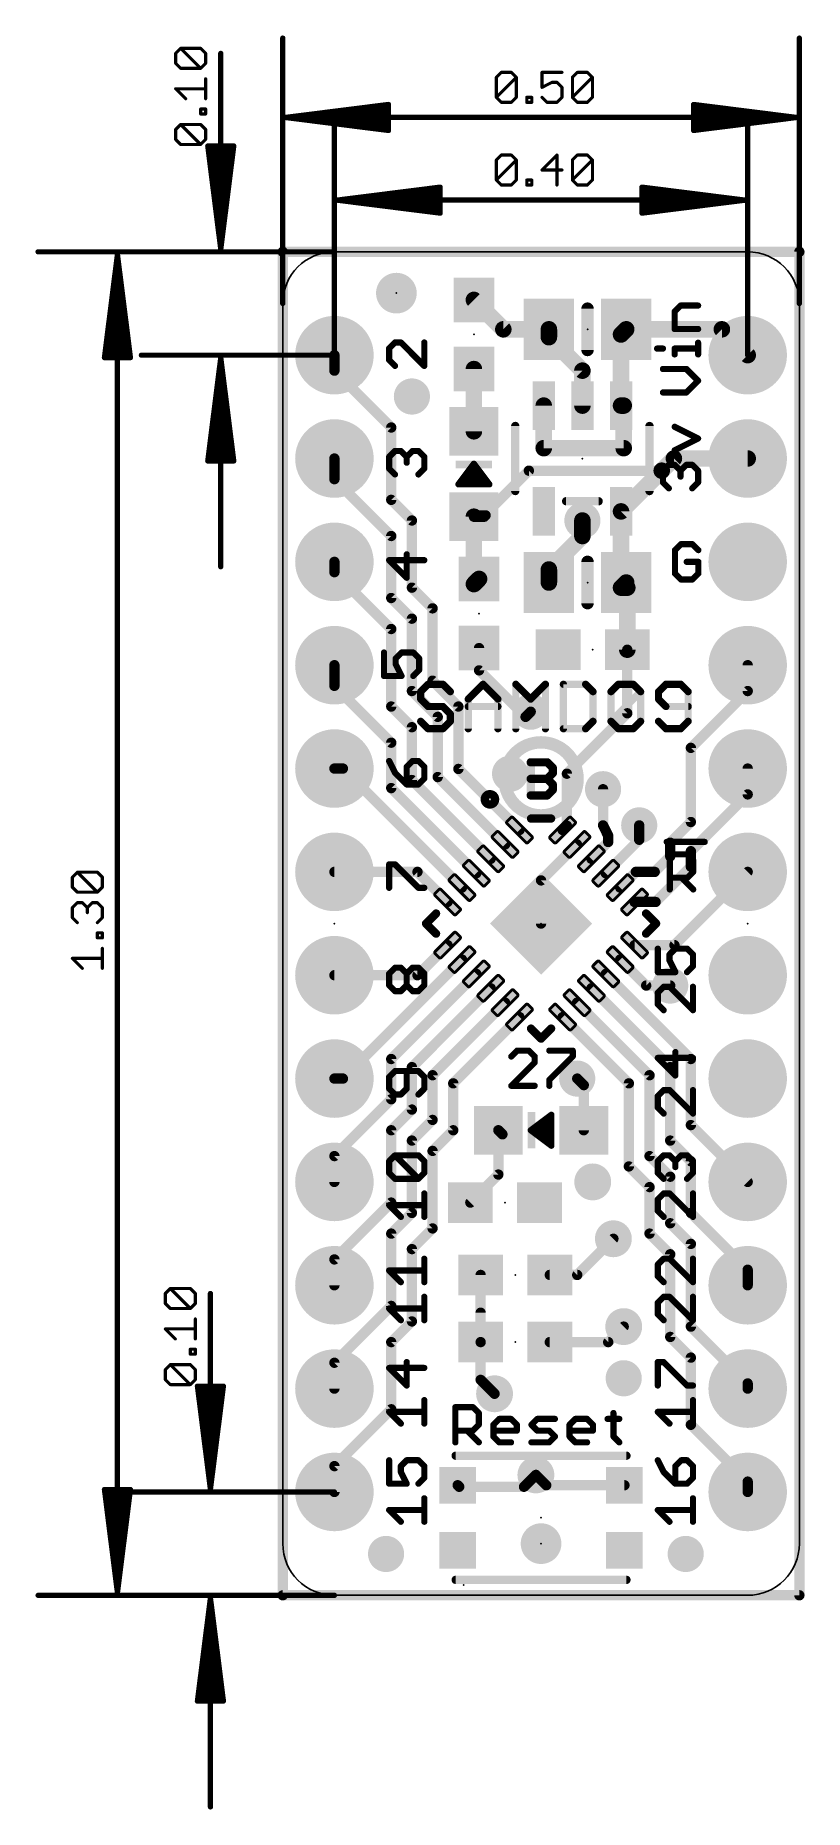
# Model space of a CAD drawing. Extents: x -6.1 to 12.8, y -5.3 to 38.3.
import ezdxf

# ---------------------------------------------------------------- set-up
doc = ezdxf.new("R2010")
doc.units = 0
for name, color, linetype in [('1', 12, 'CONTINUOUS'), ('17', 110, 'CONTINUOUS'), ('18', 110, 'CONTINUOUS'), ('20', 53, 'CONTINUOUS'), ('21', 40, 'CONTINUOUS'), ('23', 53, 'CONTINUOUS'), ('24', 53, 'CONTINUOUS'), ('47', 253, 'CONTINUOUS')]:
    doc.layers.add(name, color=color, linetype=linetype)

# ---------------------------------------------------------------- blocks, each defined once
blk = doc.blocks.new('RECT')
blk.add_solid([(-0.5, -0.5), (0.5, -0.5), (-0.5, 0.5), (0.5, 0.5)])
blk = doc.blocks.new('PIE')
at = {"const_width": 0.5}
blk.add_lwpolyline([(0, -0.25, 1), (0, 0.25, 1), (0, -0.25)], format="xyb", dxfattribs=at)
blk = doc.blocks.new('RECT128000X44800R50')
at = {"const_width": 0.07}
blk.add_lwpolyline([(0.365, -0.07), (0.365, 0.07, 0.4142), (0.33, 0.105), (-0.33, 0.105, 0.4142), (-0.365, 0.07), (-0.365, -0.07, 0.4142), (-0.33, -0.105), (0.33, -0.105, 0.4142)], format="xyb", close=True, dxfattribs=at)
blk.add_solid([(-0.3475, -0.0875), (0.3475, -0.0875), (-0.3475, 0.0875), (0.3475, 0.0875)])
blk = doc.blocks.new('ROUNDP')
at = {"const_width": 0.5}
blk.add_lwpolyline([(0, -0.25, 1), (0, 0.25, 1), (0, -0.25)], format="xyb", dxfattribs=at)
blk = doc.blocks.new('ROUNDV')
at = {"const_width": 0.5}
blk.add_lwpolyline([(0, -0.25, 1), (0, 0.25, 1), (0, -0.25)], format="xyb", dxfattribs=at)

msp = doc.modelspace()

# ---------------------------------------------------------------- linework, layer by layer
at = {"layer": '1'}
for points, const_width in [([(0, 33.02), (0, 0)], 0.254), ([(12.7, 33.02), (0, 33.02)], 0.254), ([(12.7, 0), (12.7, 33.02)], 0.254), ([(4.699, 31.838), (5.422, 31.115)], 0.4064), ([(5.422, 31.115), (6.543, 31.115)], 0.4064), ([(6.543, 30.922), (6.543, 31.115)], 0.4064), ([(7.366, 30.099), (6.543, 30.922)], 0.4064), ([(8.443, 31.115), (8.316, 30.988)], 0.4064), ([(8.316, 30.988), (8.316, 29.2401)], 0.4064), ([(8.443, 31.115), (10.795, 31.115)], 0.4064), ([(10.795, 31.115), (11.43, 30.48)], 0.4064), ([(1.27, 30.099), (1.27, 30.48)], 0.254), ([(2.667, 28.702), (1.27, 30.099)], 0.254), ([(4.699, 28.609), (4.699, 30.138)], 0.4064), ([(7.366, 29.2401), (7.366, 30.099)], 0.4064), ([(6.416, 29.2401), (6.416, 28.194)], 0.4064), ([(8.382, 29.2401), (8.316, 29.2401)], 0.4064), ([(8.382, 28.194), (8.382, 29.2401)], 0.4064), ([(2.667, 26.924), (2.667, 28.702)], 0.254), ([(6.416, 28.194), (8.382, 28.194)], 0.4064), ([(1.27, 27.432), (1.27, 27.94)], 0.254), ([(9.6161, 27.94), (9.3166, 27.6405)], 0.4064), ([(9.6161, 27.94), (11.43, 27.94)], 0.4064), ([(2.667, 26.035), (1.27, 27.432)], 0.254), ([(6.0505, 27.6405), (4.919, 26.509)], 0.254), ([(6.0505, 27.6405), (9.3166, 27.6405)], 0.254), ([(9.3166, 27.6405), (8.316, 26.6399)], 0.4064), ([(3.175, 26.416), (2.667, 26.924)], 0.254), ([(4.699, 26.509), (4.699, 24.853)], 0.4064), ([(4.919, 26.509), (4.699, 26.509)], 0.254), ([(4.953, 26.509), (4.699, 26.509)], 0.254), ([(4.826, 26.543), (4.987, 26.543)], 0.254), ([(4.987, 26.543), (4.953, 26.509)], 0.254), ([(7.366, 26.035), (7.366, 26.416)], 0.4064), ([(8.316, 26.6399), (8.316, 24.765)], 0.4064), ([(2.667, 24.511), (2.667, 26.035)], 0.254), ([(3.175, 24.765), (3.175, 26.416)], 0.254), ([(6.543, 25.212), (7.366, 26.035)], 0.4064), ([(1.27, 25.146), (1.27, 25.4)], 0.254), ([(6.543, 24.892), (6.543, 25.212)], 0.4064), ([(2.667, 23.749), (1.27, 25.146)], 0.254), ([(3.683, 24.257), (3.175, 24.765)], 0.254), ([(4.699, 24.853), (4.826, 24.98)], 0.4064), ([(8.316, 24.765), (8.443, 24.892)], 0.4064), ([(8.316, 24.765), (8.47, 24.765)], 0.4064), ([(8.47, 24.765), (8.47, 23.241)], 0.4064), ([(3.175, 24.003), (2.667, 24.511)], 0.254), ([(3.175, 22.225), (3.175, 24.003)], 0.254), ([(3.683, 22.479), (3.683, 24.257)], 0.254), ([(2.667, 21.844), (2.667, 23.749)], 0.254), ([(4.826, 23.28), (4.826, 22.733)], 0.254), ([(8.47, 21.678), (8.47, 23.241)], 0.254), ([(1.27, 22.352), (1.27, 22.86)], 0.254), ([(4.826, 22.733), (5.969, 21.59)], 0.254), ([(11.43, 22.225), (11.43, 22.86)], 0.254), ([(2.667, 20.955), (1.27, 22.352)], 0.254), ([(3.81, 21.59), (3.175, 22.225)], 0.254), ([(4.318, 21.844), (3.683, 22.479)], 0.254), ([(10.033, 20.828), (11.43, 22.225)], 0.254), ([(3.175, 21.336), (2.667, 21.844)], 0.254), ([(4.318, 20.3098), (4.318, 21.844)], 0.254), ([(5.969, 21.59), (6.096, 21.717)], 0.254), ([(6.985, 20.193), (8.47, 21.678)], 0.254), ([(3.175, 20.0386), (3.175, 21.336)], 0.254), ([(3.81, 20.1107), (3.81, 21.59)], 0.254), ([(2.667, 19.8394), (2.667, 20.955)], 0.254), ([(10.033, 19.0053), (10.033, 20.828)], 0.254), ([(1.4793, 20.32), (1.27, 20.32)], 0.254), ([(4.4055, 17.3939), (1.4793, 20.32)], 0.254), ([(5.1126, 18.101), (3.175, 20.0386)], 0.254), ([(5.4661, 18.4545), (3.81, 20.1107)], 0.254), ([(5.8197, 18.8081), (4.318, 20.3098)], 0.254), ([(6.985, 18.9128), (6.985, 20.193)], 0.254), ([(11.43, 19.685), (11.43, 20.32)], 0.254), ([(4.759, 17.7474), (2.667, 19.8394)], 0.254), ([(7.874, 18.923), (7.874, 19.812)], 0.254), ([(10.033, 18.288), (11.43, 19.685)], 0.254), ([(6.8803, 18.8081), (6.985, 18.9128)], 0.254), ([(8.001, 18.669), (7.874, 18.923)], 0.254), ([(8.001, 18.5146), (8.001, 18.669)], 0.254), ([(8.763, 18.5694), (8.763, 18.923)], 0.254), ([(9.525, 18.4973), (10.033, 19.0053)], 0.254), ([(7.2339, 18.4545), (6.35, 17.5707)], 0.254), ([(7.5874, 18.101), (8.001, 18.5146)], 0.254), ([(7.941, 17.7474), (8.763, 18.5694)], 0.254), ([(9.525, 18.4973), (9.525, 18.161)], 0.254), ([(10.033, 18.288), (10.033, 17.907)], 0.254), ([(3.3122, 17.78), (1.27, 17.78)], 0.254), ([(4.0519, 17.0403), (3.3122, 17.78)], 0.254), ([(8.6807, 17.78), (8.2945, 17.3939)], 0.254), ([(9.144, 17.78), (8.6807, 17.78)], 0.254), ([(9.525, 18.161), (9.144, 17.78)], 0.254), ([(10.033, 17.907), (9.1663, 17.0403)], 0.254), ([(9.6297, 15.9797), (11.43, 17.78)], 0.254), ([(6.35, 17.5707), (6.35, 16.51)], 0.254), ([(9.1663, 17.0403), (8.6481, 17.0403)], 0.254), ([(4.4055, 15.6261), (1.4793, 12.7)], 0.254), ([(4.0519, 15.9797), (3.3122, 15.24)], 0.254), ([(8.9347, 14.986), (8.2945, 15.6261)], 0.254), ([(8.6481, 15.9797), (9.6297, 15.9797)], 0.254), ([(3.3122, 15.24), (1.27, 15.24)], 0.254), ([(4.759, 15.2726), (2.667, 13.1806)], 0.254), ([(7.941, 15.2726), (10.033, 13.1806)], 0.254), ([(5.1126, 14.919), (3.175, 12.9814)], 0.254), ([(7.5874, 14.919), (9.525, 12.9814)], 0.254), ([(9.525, 14.986), (8.9347, 14.986)], 0.254), ([(5.4661, 14.5655), (3.683, 12.7823)], 0.254), ([(7.2339, 14.5655), (9.017, 12.7823)], 0.254), ([(5.8197, 14.2119), (4.191, 12.5832)], 0.254), ([(6.8803, 14.2119), (8.509, 12.5832)], 0.254), ([(2.667, 13.1806), (2.667, 12.192)], 0.254), ([(3.175, 12.9814), (3.175, 11.938)], 0.254), ([(9.525, 12.9814), (9.525, 11.176)], 0.254), ([(10.033, 13.1806), (10.033, 11.557)], 0.254), ([(1.4793, 12.7), (1.27, 12.7)], 0.254), ([(3.683, 12.7823), (3.683, 11.684)], 0.254), ([(4.191, 12.5832), (4.191, 11.43)], 0.254), ([(7.4, 12.539), (7.239, 12.7)], 0.254), ([(7.4, 11.43), (7.4, 12.539)], 0.254), ([(8.509, 12.5832), (8.509, 10.541)], 0.254), ([(9.017, 12.7823), (9.017, 10.795)], 0.254), ([(2.667, 12.192), (1.27, 10.795)], 0.254), ([(3.175, 11.938), (2.667, 11.43)], 0.254), ([(3.683, 11.684), (3.175, 11.176)], 0.254), ([(2.667, 11.43), (2.667, 9.652)], 0.254), ([(4.191, 11.43), (3.683, 10.922)], 0.254), ([(5.4, 11.33), (5.3, 11.43)], 0.254), ([(5.3, 10.341), (5.3, 11.43)], 0.254), ([(10.033, 11.557), (11.43, 10.16)], 0.254), ([(1.27, 10.795), (1.27, 10.16)], 0.254), ([(3.175, 11.176), (3.175, 9.398)], 0.254), ([(3.683, 10.922), (3.683, 9.017)], 0.254), ([(9.017, 10.795), (9.525, 10.287)], 0.254), ([(9.525, 11.176), (10.033, 10.668)], 0.254), ([(4.611, 9.652), (5.3, 10.341)], 0.254), ([(8.509, 10.541), (9.017, 10.033)], 0.254), ([(10.033, 10.668), (10.033, 9.398)], 0.254), ([(9.017, 10.033), (9.017, 8.89)], 0.254), ([(9.525, 10.287), (9.525, 9.144)], 0.254), ([(2.667, 9.652), (1.27, 8.255)], 0.254), ([(3.175, 9.398), (2.667, 8.89)], 0.254), ([(9.525, 9.144), (10.033, 8.636)], 0.254), ([(10.033, 9.398), (11.43, 8.001)], 0.254), ([(2.667, 8.89), (2.667, 7.112)], 0.254), ([(3.683, 9.017), (3.175, 8.509)], 0.254), ([(7.239, 7.874), (8.128, 8.763)], 0.254), ([(9.017, 8.89), (9.525, 8.382)], 0.254), ([(10.033, 8.636), (10.033, 6.604)], 0.254), ([(1.27, 8.255), (1.27, 7.62)], 0.254), ([(3.175, 8.509), (3.175, 6.731)], 0.254), ([(9.525, 8.382), (9.525, 6.35)], 0.254), ([(4.865, 6.223), (4.865, 7.874)], 0.254), ([(6.565, 7.874), (7.239, 7.874)], 0.254), ([(11.43, 8.001), (11.43, 7.62)], 0.254), ([(2.667, 7.112), (1.27, 5.715)], 0.254), ([(4.865, 6.223), (4.865, 6.946)], 0.254), ([(3.175, 6.731), (2.667, 6.223)], 0.254), ([(8.001, 6.223), (8.382, 6.604)], 0.254), ([(10.033, 6.604), (11.43, 5.207)], 0.254), ([(2.667, 6.223), (2.667, 4.572)], 0.254), ([(4.865, 5.295), (4.865, 6.223)], 0.254), ([(6.565, 6.223), (8.001, 6.223)], 0.254), ([(9.525, 6.35), (10.033, 5.842)], 0.254), ([(1.27, 5.715), (1.27, 5.08)], 0.254), ([(10.033, 5.842), (10.033, 4.191)], 0.254), ([(5.207, 4.953), (4.865, 5.295)], 0.254), ([(11.43, 5.207), (11.43, 5.08)], 0.254), ([(2.667, 4.572), (1.27, 3.175)], 0.254), ([(10.033, 4.191), (11.43, 2.794)], 0.254), ([(1.27, 3.175), (1.27, 2.54)], 0.254), ([(5.931, 2.667), (6.223, 2.959)], 0.254), ([(6.477, 2.705), (6.223, 2.959)], 0.254), ([(4.3, 2.705), (4.338, 2.667)], 0.254), ([(4.338, 2.667), (5.931, 2.667)], 0.254), ([(8.4, 2.705), (6.477, 2.705)], 0.254), ([(11.43, 2.794), (11.43, 2.54)], 0.254), ([(0, 0), (12.7, 0)], 0.254)]:
    msp.add_lwpolyline(points, dxfattribs=dict(at, const_width=const_width))
for points, const_width in [([(0.0635, 33.02, 1), (-0.0635, 33.02)], 0.127), ([(0, 33.0835, 1), (0, 32.9565)], 0.127), ([(12.7635, 33.02, 1), (12.6365, 33.02)], 0.127), ([(12.7, 32.9565, 1), (12.7, 33.0835)], 0.127), ([(4.7708, 31.9098, 1), (4.6272, 31.7662)], 0.2032), ([(5.422, 31.2166, 1), (5.422, 31.0134)], 0.2032), ([(5.3502, 31.0432, 1), (5.4938, 31.1868)], 0.2032), ([(6.6446, 31.115, 1), (6.4414, 31.115)], 0.2032), ([(6.4414, 30.922, 1), (6.6446, 30.922)], 0.2032), ([(6.6148, 30.9938, 1), (6.4712, 30.8502)], 0.2032), ([(6.543, 31.0134, 1), (6.543, 31.2166)], 0.2032), ([(8.4176, 30.988, 1), (8.2144, 30.988)], 0.2032), ([(8.2442, 31.0598, 1), (8.3878, 30.9162)], 0.2032), ([(8.443, 31.2166, 1), (8.443, 31.0134)], 0.2032), ([(8.5148, 31.0432, 1), (8.3712, 31.1868)], 0.2032), ([(10.8668, 31.1868, 1), (10.7232, 31.0432)], 0.2032), ([(10.795, 31.0134, 1), (10.795, 31.2166)], 0.2032), ([(1.3335, 30.48, 1), (1.2065, 30.48)], 0.127), ([(11.3582, 30.4082, 1), (11.5018, 30.5518)], 0.2032), ([(1.3149, 30.1439, 1), (1.2251, 30.0541)], 0.127), ([(1.2065, 30.099, 1), (1.3335, 30.099)], 0.127), ([(4.8006, 30.138, 1), (4.5974, 30.138)], 0.2032), ([(7.4676, 30.099, 1), (7.2644, 30.099)], 0.2032), ([(7.2942, 30.0272, 1), (7.4378, 30.1708)], 0.2032), ([(6.5176, 29.2401, 1), (6.3144, 29.2401)], 0.2032), ([(7.2644, 29.2401, 1), (7.4676, 29.2401)], 0.2032), ([(8.316, 29.3417, 1), (8.316, 29.1385)], 0.2032), ([(8.2144, 29.2401, 1), (8.4176, 29.2401)], 0.2032), ([(8.4836, 29.2401, 1), (8.2804, 29.2401)], 0.2032), ([(8.382, 29.1385, 1), (8.382, 29.3417)], 0.2032), ([(2.7305, 28.702, 1), (2.6035, 28.702)], 0.127), ([(2.6221, 28.6571, 1), (2.7119, 28.7469)], 0.127), ([(4.5974, 28.609, 1), (4.8006, 28.609)], 0.2032), ([(6.416, 28.2956, 1), (6.416, 28.0924)], 0.2032), ([(8.382, 28.0924, 1), (8.382, 28.2956)], 0.2032), ([(1.3335, 27.94, 1), (1.2065, 27.94)], 0.127), ([(6.3144, 28.194, 1), (6.5176, 28.194)], 0.2032), ([(8.2804, 28.194, 1), (8.4836, 28.194)], 0.2032), ([(9.6161, 28.0416, 1), (9.6161, 27.8384)], 0.2032), ([(9.6879, 27.8682, 1), (9.5443, 28.0118)], 0.2032), ([(11.43, 27.8384, 1), (11.43, 28.0416)], 0.2032), ([(1.3149, 27.4769, 1), (1.2251, 27.3871)], 0.127), ([(1.2065, 27.432, 1), (1.3335, 27.432)], 0.127), ([(6.0505, 27.704, 1), (6.0505, 27.577)], 0.127), ([(6.0954, 27.5955, 1), (6.0055, 27.6854)], 0.127), ([(9.2447, 27.7123, 1), (9.3884, 27.5686)], 0.2032), ([(9.3884, 27.5686, 1), (9.2447, 27.7123)], 0.2032), ([(9.3166, 27.577, 1), (9.3166, 27.704)], 0.127), ([(2.7119, 26.9689, 1), (2.6221, 26.8791)], 0.127), ([(2.6035, 26.924, 1), (2.7305, 26.924)], 0.127), ([(4.8006, 26.509, 1), (4.5974, 26.509)], 0.2032), ([(4.699, 26.5725, 1), (4.699, 26.4455)], 0.127), ([(4.699, 26.5725, 1), (4.699, 26.4455)], 0.127), ([(4.826, 26.6065, 1), (4.826, 26.4795)], 0.127), ([(4.8741, 26.5539, 1), (4.9639, 26.4641)], 0.127), ([(4.9081, 26.5539, 1), (4.9979, 26.4641)], 0.127), ([(4.919, 26.4455, 1), (4.919, 26.5725)], 0.127), ([(5.0319, 26.4981, 1), (4.9421, 26.5879)], 0.127), ([(4.953, 26.4455, 1), (4.953, 26.5725)], 0.127), ([(4.987, 26.4795, 1), (4.987, 26.6065)], 0.127), ([(7.4676, 26.416, 1), (7.2644, 26.416)], 0.2032), ([(8.4176, 26.6399, 1), (8.2144, 26.6399)], 0.2032), ([(8.2442, 26.7117, 1), (8.3878, 26.5681)], 0.2032), ([(2.7305, 26.035, 1), (2.6035, 26.035)], 0.127), ([(3.2385, 26.416, 1), (3.1115, 26.416)], 0.127), ([(3.1301, 26.3711, 1), (3.2199, 26.4609)], 0.127), ([(7.4378, 25.9632, 1), (7.2942, 26.1068)], 0.2032), ([(2.6221, 25.9901, 1), (2.7119, 26.0799)], 0.127), ([(7.2644, 26.035, 1), (7.4676, 26.035)], 0.2032), ([(1.3335, 25.4, 1), (1.2065, 25.4)], 0.127), ([(6.6446, 25.212, 1), (6.4414, 25.212)], 0.2032), ([(6.4712, 25.2838, 1), (6.6148, 25.1402)], 0.2032), ([(1.3149, 25.1909, 1), (1.2251, 25.1011)], 0.127), ([(1.2065, 25.146, 1), (1.3335, 25.146)], 0.127), ([(3.2199, 24.8099, 1), (3.1301, 24.7201)], 0.127), ([(4.5974, 24.853, 1), (4.8006, 24.853)], 0.2032), ([(4.6272, 24.9248, 1), (4.7708, 24.7812)], 0.2032), ([(4.8978, 24.9082, 1), (4.7542, 25.0518)], 0.2032), ([(6.4414, 24.892, 1), (6.6446, 24.892)], 0.2032), ([(8.316, 24.8666, 1), (8.316, 24.6634)], 0.2032), ([(8.2144, 24.765, 1), (8.4176, 24.765)], 0.2032), ([(8.2442, 24.8368, 1), (8.3878, 24.6932)], 0.2032), ([(8.5716, 24.765, 1), (8.3684, 24.765)], 0.2032), ([(8.5148, 24.8202, 1), (8.3712, 24.9638)], 0.2032), ([(8.47, 24.6634, 1), (8.47, 24.8666)], 0.2032), ([(2.7119, 24.5559, 1), (2.6221, 24.4661)], 0.127), ([(2.6035, 24.511, 1), (2.7305, 24.511)], 0.127), ([(3.1115, 24.765, 1), (3.2385, 24.765)], 0.127), ([(3.2385, 24.003, 1), (3.1115, 24.003)], 0.127), ([(3.1301, 23.9581, 1), (3.2199, 24.0479)], 0.127), ([(3.7465, 24.257, 1), (3.6195, 24.257)], 0.127), ([(3.6381, 24.2121, 1), (3.7279, 24.3019)], 0.127), ([(2.7305, 23.749, 1), (2.6035, 23.749)], 0.127), ([(2.6221, 23.7041, 1), (2.7119, 23.7939)], 0.127), ([(4.8895, 23.28, 1), (4.7625, 23.28)], 0.127), ([(8.3684, 23.241, 1), (8.5716, 23.241)], 0.2032), ([(8.5335, 23.241, 1), (8.4065, 23.241)], 0.127), ([(1.3335, 22.86, 1), (1.2065, 22.86)], 0.127), ([(4.8709, 22.7779, 1), (4.7811, 22.6881)], 0.127), ([(4.7625, 22.733, 1), (4.8895, 22.733)], 0.127), ([(11.4935, 22.86, 1), (11.3665, 22.86)], 0.127), ([(1.3149, 22.3969, 1), (1.2251, 22.3071)], 0.127), ([(1.2065, 22.352, 1), (1.3335, 22.352)], 0.127), ([(3.2199, 22.2699, 1), (3.1301, 22.1801)], 0.127), ([(3.1115, 22.225, 1), (3.2385, 22.225)], 0.127), ([(3.7279, 22.5239, 1), (3.6381, 22.4341)], 0.127), ([(3.6195, 22.479, 1), (3.7465, 22.479)], 0.127), ([(11.3665, 22.225, 1), (11.4935, 22.225)], 0.127), ([(11.4749, 22.1801, 1), (11.3851, 22.2699)], 0.127), ([(2.7119, 21.8889, 1), (2.6221, 21.7991)], 0.127), ([(2.6035, 21.844, 1), (2.7305, 21.844)], 0.127), ([(4.3815, 21.844, 1), (4.2545, 21.844)], 0.127), ([(4.2731, 21.7991, 1), (4.3629, 21.8889)], 0.127), ([(6.1409, 21.6721, 1), (6.0511, 21.7619)], 0.127), ([(8.5149, 21.6331, 1), (8.4251, 21.7229)], 0.127), ([(3.2385, 21.336, 1), (3.1115, 21.336)], 0.127), ([(3.1301, 21.2911, 1), (3.2199, 21.3809)], 0.127), ([(3.8735, 21.59, 1), (3.7465, 21.59)], 0.127), ([(3.7651, 21.5451, 1), (3.8549, 21.6349)], 0.127), ([(5.9241, 21.6349, 1), (6.0139, 21.5451)], 0.127), ([(5.9241, 21.5451, 1), (6.0139, 21.6349)], 0.127), ([(8.4065, 21.678, 1), (8.5335, 21.678)], 0.127), ([(2.7305, 20.955, 1), (2.6035, 20.955)], 0.127), ([(2.6221, 20.9101, 1), (2.7119, 20.9999)], 0.127), ([(10.0965, 20.828, 1), (9.9695, 20.828)], 0.127), ([(9.9881, 20.8729, 1), (10.0779, 20.7831)], 0.127), ([(1.27, 20.3835, 1), (1.27, 20.2565)], 0.127), ([(1.5242, 20.3649, 1), (1.4344, 20.2751)], 0.127), ([(1.4793, 20.2565, 1), (1.4793, 20.3835)], 0.127), ([(3.2199, 20.0835, 1), (3.1301, 19.9936)], 0.127), ([(3.1115, 20.0386, 1), (3.2385, 20.0386)], 0.127), ([(3.8549, 20.1556, 1), (3.7651, 20.0658)], 0.127), ([(3.7465, 20.1107, 1), (3.8735, 20.1107)], 0.127), ([(4.3629, 20.3547, 1), (4.2731, 20.2649)], 0.127), ([(4.2545, 20.3098, 1), (4.3815, 20.3098)], 0.127), ([(7.0485, 20.193, 1), (6.9215, 20.193)], 0.127), ([(6.9401, 20.2379, 1), (7.0299, 20.1481)], 0.127), ([(11.4935, 20.32, 1), (11.3665, 20.32)], 0.127), ([(2.7119, 19.8843, 1), (2.6221, 19.7945)], 0.127), ([(2.6035, 19.8394, 1), (2.7305, 19.8394)], 0.127), ([(7.9375, 19.812, 1), (7.8105, 19.812)], 0.127), ([(11.3665, 19.685, 1), (11.4935, 19.685)], 0.127), ([(11.4749, 19.6401, 1), (11.3851, 19.7299)], 0.127), ([(5.7748, 18.7632, 1), (5.8646, 18.853)], 0.127), ([(6.8354, 18.853, 1), (6.9252, 18.7632)], 0.127), ([(6.9215, 18.9128, 1), (7.0485, 18.9128)], 0.127), ([(7.0299, 18.8679, 1), (6.9401, 18.9577)], 0.127), ([(7.9308, 18.9514, 1), (7.8172, 18.8946)], 0.127), ([(7.8105, 18.923, 1), (7.9375, 18.923)], 0.127), ([(8.0645, 18.669, 1), (7.9375, 18.669)], 0.127), ([(7.9442, 18.6406, 1), (8.0578, 18.6974)], 0.127), ([(8.8265, 18.923, 1), (8.6995, 18.923)], 0.127), ([(9.9695, 19.0053, 1), (10.0965, 19.0053)], 0.127), ([(10.0779, 18.9604, 1), (9.9881, 19.0502)], 0.127), ([(5.4212, 18.4096, 1), (5.511, 18.4994)], 0.127), ([(7.2788, 18.4096, 1), (7.189, 18.4994)], 0.127), ([(7.9375, 18.5146, 1), (8.0645, 18.5146)], 0.127), ([(8.0459, 18.4697, 1), (7.9561, 18.5595)], 0.127), ([(8.6995, 18.5694, 1), (8.8265, 18.5694)], 0.127), ([(8.8079, 18.5245, 1), (8.7181, 18.6143)], 0.127), ([(9.5885, 18.4973, 1), (9.4615, 18.4973)], 0.127), ([(9.4801, 18.5422, 1), (9.5699, 18.4524)], 0.127), ([(10.0965, 18.288, 1), (9.9695, 18.288)], 0.127), ([(9.9881, 18.3329, 1), (10.0779, 18.2431)], 0.127), ([(1.27, 17.8435, 1), (1.27, 17.7165)], 0.127), ([(3.3571, 17.8249, 1), (3.2673, 17.7351)], 0.127), ([(3.3122, 17.7165, 1), (3.3122, 17.8435)], 0.127), ([(5.0677, 18.0561, 1), (5.1575, 18.1459)], 0.127), ([(7.5425, 18.1459, 1), (7.6323, 18.0561)], 0.127), ([(8.6807, 17.8435, 1), (8.6807, 17.7165)], 0.127), ([(8.7256, 17.7351, 1), (8.6358, 17.8249)], 0.127), ([(9.0991, 17.8249, 1), (9.1889, 17.7351)], 0.127), ([(9.144, 17.7165, 1), (9.144, 17.8435)], 0.127), ([(9.4615, 18.161, 1), (9.5885, 18.161)], 0.127), ([(9.5699, 18.1161, 1), (9.4801, 18.2059)], 0.127), ([(9.9695, 17.907, 1), (10.0965, 17.907)], 0.127), ([(10.0779, 17.8621, 1), (9.9881, 17.9519)], 0.127), ([(11.4749, 17.7351, 1), (11.3851, 17.8249)], 0.127), ([(4.3606, 17.349, 1), (4.4504, 17.4388)], 0.127), ([(4.7141, 17.7025, 1), (4.8039, 17.7923)], 0.127), ([(6.4135, 17.5707, 1), (6.2865, 17.5707)], 0.127), ([(6.3051, 17.6156, 1), (6.3949, 17.5258)], 0.127), ([(7.8961, 17.7923, 1), (7.9859, 17.7025)], 0.127), ([(8.2496, 17.4388, 1), (8.3394, 17.349)], 0.127), ([(4.007, 16.9954, 1), (4.0968, 17.0852)], 0.127), ([(8.6481, 17.1038, 1), (8.6481, 16.9768)], 0.127), ([(9.1214, 17.0852, 1), (9.2112, 16.9954)], 0.127), ([(9.1663, 16.9768, 1), (9.1663, 17.1038)], 0.127), ([(6.2865, 16.51, 1), (6.4135, 16.51)], 0.127), ([(4.0968, 15.9348, 1), (4.007, 16.0246)], 0.127), ([(4.4504, 15.5812, 1), (4.3606, 15.671)], 0.127), ([(8.3394, 15.671, 1), (8.2496, 15.5812)], 0.127), ([(8.6481, 16.0432, 1), (8.6481, 15.9162)], 0.127), ([(9.5848, 16.0246, 1), (9.6746, 15.9348)], 0.127), ([(9.6297, 15.9162, 1), (9.6297, 16.0432)], 0.127), ([(1.27, 15.3035, 1), (1.27, 15.1765)], 0.127), ([(3.2673, 15.2849, 1), (3.3571, 15.1951)], 0.127), ([(3.3122, 15.1765, 1), (3.3122, 15.3035)], 0.127), ([(4.8039, 15.2277, 1), (4.7141, 15.3175)], 0.127), ([(7.9859, 15.3175, 1), (7.8961, 15.2277)], 0.127), ([(5.1575, 14.8741, 1), (5.0677, 14.9639)], 0.127), ([(7.6323, 14.9639, 1), (7.5425, 14.8741)], 0.127), ([(8.9347, 15.0495, 1), (8.9347, 14.9225)], 0.127), ([(8.8898, 14.9411, 1), (8.9796, 15.0309)], 0.127), ([(9.525, 14.9225, 1), (9.525, 15.0495)], 0.127), ([(5.511, 14.5206, 1), (5.4212, 14.6104)], 0.127), ([(7.2788, 14.6104, 1), (7.189, 14.5206)], 0.127), ([(5.8646, 14.167, 1), (5.7748, 14.2568)], 0.127), ([(6.9252, 14.2568, 1), (6.8354, 14.167)], 0.127), ([(2.7305, 13.1806, 1), (2.6035, 13.1806)], 0.127), ([(2.6221, 13.2255, 1), (2.7119, 13.1357)], 0.127), ([(3.2385, 12.9814, 1), (3.1115, 12.9814)], 0.127), ([(3.1301, 13.0263, 1), (3.2199, 12.9365)], 0.127), ([(9.5885, 12.9814, 1), (9.4615, 12.9814)], 0.127), ([(9.4801, 12.9365, 1), (9.5699, 13.0263)], 0.127), ([(10.0965, 13.1806, 1), (9.9695, 13.1806)], 0.127), ([(9.9881, 13.1356, 1), (10.0779, 13.2255)], 0.127), ([(1.27, 12.7635, 1), (1.27, 12.6365)], 0.127), ([(1.4344, 12.7449, 1), (1.5242, 12.6551)], 0.127), ([(1.4793, 12.6365, 1), (1.4793, 12.7635)], 0.127), ([(3.7465, 12.7823, 1), (3.6195, 12.7823)], 0.127), ([(3.6381, 12.8272, 1), (3.7279, 12.7374)], 0.127), ([(4.2545, 12.5832, 1), (4.1275, 12.5832)], 0.127), ([(4.1461, 12.6281, 1), (4.2359, 12.5383)], 0.127), ([(7.2839, 12.7449, 1), (7.1941, 12.6551)], 0.127), ([(7.4635, 12.539, 1), (7.3365, 12.539)], 0.127), ([(7.3551, 12.4941, 1), (7.4449, 12.5839)], 0.127), ([(8.5725, 12.5832, 1), (8.4455, 12.5832)], 0.127), ([(8.4641, 12.5383, 1), (8.5539, 12.6281)], 0.127), ([(9.0805, 12.7823, 1), (8.9535, 12.7823)], 0.127), ([(8.9721, 12.7374, 1), (9.0619, 12.8272)], 0.127), ([(2.6035, 12.192, 1), (2.7305, 12.192)], 0.127), ([(2.7119, 12.1471, 1), (2.6221, 12.2369)], 0.127), ([(3.1115, 11.938, 1), (3.2385, 11.938)], 0.127), ([(3.2199, 11.8931, 1), (3.1301, 11.9829)], 0.127), ([(3.7279, 11.6391, 1), (3.6381, 11.7289)], 0.127), ([(2.7305, 11.43, 1), (2.6035, 11.43)], 0.127), ([(2.6221, 11.4749, 1), (2.7119, 11.3851)], 0.127), ([(3.6195, 11.684, 1), (3.7465, 11.684)], 0.127), ([(4.1275, 11.43, 1), (4.2545, 11.43)], 0.127), ([(4.2359, 11.3851, 1), (4.1461, 11.4749)], 0.127), ([(5.3449, 11.4749, 1), (5.2551, 11.3851)], 0.127), ([(5.3635, 11.43, 1), (5.2365, 11.43)], 0.127), ([(5.3551, 11.2851, 1), (5.4449, 11.3749)], 0.127), ([(7.3365, 11.43, 1), (7.4635, 11.43)], 0.127), ([(10.0779, 11.6019, 1), (9.9881, 11.5121)], 0.127), ([(9.9695, 11.557, 1), (10.0965, 11.557)], 0.127), ([(1.3335, 10.795, 1), (1.2065, 10.795)], 0.127), ([(1.2251, 10.8399, 1), (1.3149, 10.7501)], 0.127), ([(3.2385, 11.176, 1), (3.1115, 11.176)], 0.127), ([(3.1301, 11.2209, 1), (3.2199, 11.1311)], 0.127), ([(3.7465, 10.922, 1), (3.6195, 10.922)], 0.127), ([(3.6381, 10.9669, 1), (3.7279, 10.8771)], 0.127), ([(9.0619, 10.8399, 1), (8.9721, 10.7501)], 0.127), ([(9.5699, 11.2209, 1), (9.4801, 11.1311)], 0.127), ([(9.4615, 11.176, 1), (9.5885, 11.176)], 0.127), ([(5.3449, 10.2961, 1), (5.2551, 10.3859)], 0.127), ([(8.5539, 10.5859, 1), (8.4641, 10.4961)], 0.127), ([(8.4455, 10.541, 1), (8.5725, 10.541)], 0.127), ([(8.9535, 10.795, 1), (9.0805, 10.795)], 0.127), ([(10.0965, 10.668, 1), (9.9695, 10.668)], 0.127), ([(9.9881, 10.6231, 1), (10.0779, 10.7129)], 0.127), ([(1.2065, 10.16, 1), (1.3335, 10.16)], 0.127), ([(5.2365, 10.341, 1), (5.3635, 10.341)], 0.127), ([(9.0805, 10.033, 1), (8.9535, 10.033)], 0.127), ([(8.9721, 9.9881, 1), (9.0619, 10.0779)], 0.127), ([(9.5885, 10.287, 1), (9.4615, 10.287)], 0.127), ([(9.4801, 10.2421, 1), (9.5699, 10.3319)], 0.127), ([(11.3851, 10.1151, 1), (11.4749, 10.2049)], 0.127), ([(2.6035, 9.652, 1), (2.7305, 9.652)], 0.127), ([(2.7119, 9.6071, 1), (2.6221, 9.6969)], 0.127), ([(4.5661, 9.6969, 1), (4.6559, 9.6071)], 0.127), ([(3.1115, 9.398, 1), (3.2385, 9.398)], 0.127), ([(3.2199, 9.3531, 1), (3.1301, 9.4429)], 0.127), ([(9.5699, 9.1889, 1), (9.4801, 9.0991)], 0.127), ([(9.4615, 9.144, 1), (9.5885, 9.144)], 0.127), ([(10.0779, 9.4429, 1), (9.9881, 9.3531)], 0.127), ([(9.9695, 9.398, 1), (10.0965, 9.398)], 0.127), ([(2.7305, 8.89, 1), (2.6035, 8.89)], 0.127), ([(2.6221, 8.9349, 1), (2.7119, 8.8451)], 0.127), ([(3.6195, 9.017, 1), (3.7465, 9.017)], 0.127), ([(3.7279, 8.9721, 1), (3.6381, 9.0619)], 0.127), ([(8.1729, 8.7181, 1), (8.0831, 8.8079)], 0.127), ([(9.0619, 8.9349, 1), (8.9721, 8.8451)], 0.127), ([(8.9535, 8.89, 1), (9.0805, 8.89)], 0.127), ([(10.0965, 8.636, 1), (9.9695, 8.636)], 0.127), ([(9.9881, 8.5911, 1), (10.0779, 8.6809)], 0.127), ([(1.3335, 8.255, 1), (1.2065, 8.255)], 0.127), ([(1.2251, 8.2999, 1), (1.3149, 8.2101)], 0.127), ([(3.2385, 8.509, 1), (3.1115, 8.509)], 0.127), ([(3.1301, 8.5539, 1), (3.2199, 8.4641)], 0.127), ([(9.5885, 8.382, 1), (9.4615, 8.382)], 0.127), ([(9.4801, 8.3371, 1), (9.5699, 8.4269)], 0.127), ([(4.9285, 7.874, 1), (4.8015, 7.874)], 0.127), ([(6.565, 7.9375, 1), (6.565, 7.8105)], 0.127), ([(7.1941, 7.9189, 1), (7.2839, 7.8291)], 0.127), ([(7.239, 7.8105, 1), (7.239, 7.9375)], 0.127), ([(11.4935, 8.001, 1), (11.3665, 8.001)], 0.127), ([(11.3851, 7.9561, 1), (11.4749, 8.0459)], 0.127), ([(1.2065, 7.62, 1), (1.3335, 7.62)], 0.127), ([(11.3665, 7.62, 1), (11.4935, 7.62)], 0.127), ([(2.6035, 7.112, 1), (2.7305, 7.112)], 0.127), ([(2.7119, 7.0671, 1), (2.6221, 7.1569)], 0.127), ([(4.9285, 6.946, 1), (4.8015, 6.946)], 0.127), ([(3.1115, 6.731, 1), (3.2385, 6.731)], 0.127), ([(3.2199, 6.6861, 1), (3.1301, 6.7759)], 0.127), ([(8.4269, 6.5591, 1), (8.3371, 6.6489)], 0.127), ([(10.0779, 6.6489, 1), (9.9881, 6.5591)], 0.127), ([(9.9695, 6.604, 1), (10.0965, 6.604)], 0.127), ([(2.7305, 6.223, 1), (2.6035, 6.223)], 0.127), ([(2.6221, 6.2679, 1), (2.7119, 6.1781)], 0.127), ([(4.9285, 6.223, 1), (4.8015, 6.223)], 0.127), ([(4.8015, 6.223, 1), (4.9285, 6.223)], 0.127), ([(4.8015, 6.223, 1), (4.9285, 6.223)], 0.127), ([(6.565, 6.2865, 1), (6.565, 6.1595)], 0.127), ([(7.9561, 6.2679, 1), (8.0459, 6.1781)], 0.127), ([(8.001, 6.1595, 1), (8.001, 6.2865)], 0.127), ([(9.5699, 6.3949, 1), (9.4801, 6.3051)], 0.127), ([(9.4615, 6.35, 1), (9.5885, 6.35)], 0.127), ([(1.3335, 5.715, 1), (1.2065, 5.715)], 0.127), ([(1.2251, 5.7599, 1), (1.3149, 5.6701)], 0.127), ([(10.0965, 5.842, 1), (9.9695, 5.842)], 0.127), ([(9.9881, 5.7971, 1), (10.0779, 5.8869)], 0.127), ([(4.9099, 5.3399, 1), (4.8201, 5.2501)], 0.127), ([(4.8015, 5.295, 1), (4.9285, 5.295)], 0.127), ([(11.4935, 5.207, 1), (11.3665, 5.207)], 0.127), ([(11.3851, 5.1621, 1), (11.4749, 5.2519)], 0.127), ([(1.2065, 5.08, 1), (1.3335, 5.08)], 0.127), ([(5.1621, 4.9081, 1), (5.2519, 4.9979)], 0.127), ([(11.3665, 5.08, 1), (11.4935, 5.08)], 0.127), ([(2.6035, 4.572, 1), (2.7305, 4.572)], 0.127), ([(2.7119, 4.5271, 1), (2.6221, 4.6169)], 0.127), ([(10.0779, 4.2359, 1), (9.9881, 4.1461)], 0.127), ([(9.9695, 4.191, 1), (10.0965, 4.191)], 0.127), ([(1.3335, 3.175, 1), (1.2065, 3.175)], 0.127), ([(1.2251, 3.2199, 1), (1.3149, 3.1301)], 0.127), ([(6.2679, 3.0039, 1), (6.1781, 2.9141)], 0.127), ([(6.2679, 2.9141, 1), (6.1781, 3.0039)], 0.127), ([(4.3449, 2.7499, 1), (4.2551, 2.6601)], 0.127), ([(4.338, 2.7305, 1), (4.338, 2.6035)], 0.127), ([(4.2931, 2.6221, 1), (4.3829, 2.7119)], 0.127), ([(5.8861, 2.7119, 1), (5.9759, 2.6221)], 0.127), ([(5.931, 2.6035, 1), (5.931, 2.7305)], 0.127), ([(6.477, 2.7685, 1), (6.477, 2.6415)], 0.127), ([(6.4321, 2.6601, 1), (6.5219, 2.7499)], 0.127), ([(8.4, 2.6415, 1), (8.4, 2.7685)], 0.127), ([(11.4935, 2.794, 1), (11.3665, 2.794)], 0.127), ([(11.3851, 2.7491, 1), (11.4749, 2.8389)], 0.127), ([(1.2065, 2.54, 1), (1.3335, 2.54)], 0.127), ([(11.3665, 2.54, 1), (11.4935, 2.54)], 0.127), ([(0, 0.0635, 1), (0, -0.0635)], 0.127), ([(-0.0635, 0, 1), (0.0635, 0)], 0.127), ([(12.6365, 0, 1), (12.7635, 0)], 0.127), ([(12.7, -0.0635, 1), (12.7, 0.0635)], 0.127)]:
    msp.add_lwpolyline(points, format="xyb", dxfattribs=dict(at, const_width=const_width))
at = {"layer": '20'}
for p, q in [((11.43, 33.02), (1.27, 33.02)), ((0, 31.75), (0, 1.27)), ((12.7, 1.27), (12.7, 31.75)), ((1.27, 0), (11.43, 0))]:
    msp.add_line(p, q, dxfattribs=at)
for centre, start, end in [((1.27, 31.75), 90, 180), ((11.43, 31.75), 0, 90), ((1.27, 1.27), 180, 270), ((11.43, 1.27), 270, 0)]:
    msp.add_arc(centre, 1.27, start, end, dxfattribs=at)
at = {"layer": '21'}
for points, const_width in [([(7.493, 30.607), (7.493, 31.623)], 0.3048), ([(9.6346, 31.5542), (9.7786, 31.6983)], 0.1524), ([(9.6346, 31.122), (9.6346, 31.5542)], 0.1524), ([(9.7786, 31.6983), (10.2108, 31.6983)], 0.1524), ([(10.2108, 31.122), (9.6346, 31.122)], 0.1524), ([(2.7595, 30.7917), (2.6155, 30.6476)], 0.1524), ([(2.6155, 30.6476), (2.6155, 30.3595)], 0.1524), ([(2.9036, 30.7917), (2.7595, 30.7917)], 0.1524), ([(3.4798, 30.2154), (2.9036, 30.7917)], 0.1524), ([(3.4798, 30.7917), (3.4798, 30.2154)], 0.1524), ([(9.2024, 30.6424), (9.3465, 30.6424)], 0.1524), ([(9.6346, 30.4984), (9.6346, 30.6424)], 0.1524), ([(9.6346, 30.6424), (10.2108, 30.6424)], 0.1524), ([(10.2108, 30.4984), (10.2108, 30.7865)], 0.1524), ([(2.6155, 30.3595), (2.7595, 30.2154)], 0.1524), ([(9.9227, 30.1391), (9.3465, 30.1391)], 0.1524), ([(10.2108, 29.851), (9.9227, 30.1391)], 0.1524), ([(9.9227, 29.5628), (10.2108, 29.851)], 0.1524), ([(9.3465, 29.5628), (9.9227, 29.5628)], 0.1524), ([(5.716, 27.14), (5.716, 28.74)], 0.2032), ([(9.016, 27.14), (9.016, 28.74)], 0.2032), ([(10.2108, 28.4313), (9.6346, 28.7194)], 0.1524), ([(9.6346, 28.1432), (10.2108, 28.4313)], 0.1524), ([(2.6155, 27.9806), (2.7595, 28.1247)], 0.1524), ([(2.6155, 27.6925), (2.6155, 27.9806)], 0.1524), ([(2.7595, 28.1247), (2.9036, 28.1247)], 0.1524), ([(2.9036, 28.1247), (3.0476, 27.9806)], 0.1524), ([(3.0476, 27.9806), (3.1917, 28.1247)], 0.1524), ([(3.0476, 27.9806), (3.0476, 27.8366)], 0.1524), ([(3.1917, 28.1247), (3.3357, 28.1247)], 0.1524), ([(3.3357, 28.1247), (3.4798, 27.9806)], 0.1524), ([(3.4798, 27.9806), (3.4798, 27.6925)], 0.1524), ([(2.7595, 27.5484), (2.6155, 27.6925)], 0.1524), ([(3.4798, 27.6925), (3.3357, 27.5484)], 0.1524), ([(4.699, 27.813), (4.318, 27.305)], 0.1524), ([(4.4133, 27.432), (4.9848, 27.432)], 0.1524), ([(4.5276, 27.5844), (4.8704, 27.5844)], 0.1524), ([(4.6418, 27.7368), (4.7561, 27.7368)], 0.1524), ([(5.08, 27.305), (4.699, 27.813)], 0.1524), ([(9.3465, 27.6399), (9.4905, 27.7839)], 0.1524), ([(9.3465, 27.3517), (9.3465, 27.6399)], 0.1524), ([(9.4905, 27.7839), (9.6346, 27.7839)], 0.1524), ([(9.6346, 27.7839), (9.7786, 27.6399)], 0.1524), ([(9.7786, 27.6399), (9.9227, 27.7839)], 0.1524), ([(9.7786, 27.6399), (9.7786, 27.4958)], 0.1524), ([(9.9227, 27.7839), (10.0667, 27.7839)], 0.1524), ([(10.0667, 27.7839), (10.2108, 27.6399)], 0.1524), ([(10.2108, 27.6399), (10.2108, 27.3517)], 0.1524), ([(4.318, 27.305), (5.08, 27.305)], 0.1524), ([(9.4905, 27.2077), (9.3465, 27.3517)], 0.1524), ([(10.2108, 27.3517), (10.0667, 27.2077)], 0.1524), ([(7.766, 26.89), (6.966, 26.89)], 0.2032), ([(9.7855, 25.8325), (9.6414, 25.6885)], 0.1524), ([(9.6414, 25.6885), (9.6414, 25.1123)], 0.1524), ([(10.0736, 25.8325), (9.7855, 25.8325)], 0.1524), ([(10.2177, 25.6885), (10.0736, 25.8325)], 0.1524), ([(3.4798, 25.4406), (2.6155, 25.4406)], 0.1524), ([(2.6155, 25.4406), (3.0476, 25.0084)], 0.1524), ([(3.0476, 25.0084), (3.0476, 25.5847)], 0.1524), ([(7.493, 24.384), (7.493, 25.4)], 0.3048), ([(10.2177, 25.4004), (9.9296, 25.4004)], 0.1524), ([(10.2177, 25.1123), (10.2177, 25.4004)], 0.1524), ([(9.6414, 25.1123), (9.7855, 24.9682)], 0.1524), ([(9.7855, 24.9682), (10.0736, 24.9682)], 0.1524), ([(10.0736, 24.9682), (10.2177, 25.1123)], 0.1524), ([(2.4885, 23.1717), (2.4885, 22.5954)], 0.1524), ([(2.7766, 23.0276), (2.9206, 23.1717)], 0.1524), ([(2.9206, 23.1717), (3.2087, 23.1717)], 0.1524), ([(3.2087, 23.1717), (3.3528, 23.0276)], 0.1524), ([(2.7766, 22.8836), (2.7766, 23.0276)], 0.1524), ([(2.9206, 22.5954), (2.7766, 22.8836)], 0.1524), ([(3.3528, 22.7395), (3.2087, 22.5954)], 0.1524), ([(3.3528, 23.0276), (3.3528, 22.7395)], 0.1524), ([(2.4885, 22.5954), (2.9206, 22.5954)], 0.1524), ([(3.5731, 22.391), (3.3909, 22.2088)], 0.1778), ([(3.3909, 22.2088), (3.3909, 22.0267)], 0.1778), ([(3.9375, 22.391), (3.5731, 22.391)], 0.1778), ([(4.1197, 22.2088), (3.9375, 22.391)], 0.1778), ([(4.5603, 22.0267), (4.9247, 22.391)], 0.1778), ([(4.9247, 22.391), (5.2891, 22.0267)], 0.1778), ([(5.7297, 21.2979), (5.7297, 22.391)], 0.1778), ([(5.7297, 22.391), (6.0941, 22.0267)], 0.1778), ([(6.0941, 22.0267), (6.4584, 22.391)], 0.1778), ([(6.4584, 22.391), (6.4584, 21.2979)], 0.1778), ([(6.8991, 22.391), (6.8991, 21.2979)], 0.1778), ([(7.4457, 22.391), (6.8991, 22.391)], 0.1778), ([(7.6278, 22.2088), (7.4457, 22.391)], 0.1778), ([(7.6278, 21.4801), (7.6278, 22.2088)], 0.1778), ([(8.0685, 22.2088), (8.2507, 22.391)], 0.1778), ([(8.0685, 21.4801), (8.0685, 22.2088)], 0.1778), ([(8.0685, 21.4801), (8.7972, 22.2088)], 0.1778), ([(8.2507, 22.391), (8.6151, 22.391)], 0.1778), ([(8.6151, 22.391), (8.7972, 22.2088)], 0.1778), ([(8.7972, 22.2088), (8.7972, 21.4801)], 0.1778), ([(9.4201, 22.391), (9.2379, 22.2088)], 0.1778), ([(9.2379, 22.2088), (9.2379, 22.0267)], 0.1778), ([(9.7844, 22.391), (9.4201, 22.391)], 0.1778), ([(9.9666, 22.2088), (9.7844, 22.391)], 0.1778), ([(9.9666, 21.4801), (9.9666, 22.2088)], 0.1778), ([(3.3909, 22.0267), (3.5731, 21.8445)], 0.1778), ([(3.5731, 21.8445), (3.9375, 21.8445)], 0.1778), ([(3.9375, 21.8445), (4.1197, 21.6623)], 0.1778), ([(4.5603, 21.2979), (4.5603, 22.0267)], 0.1778), ([(4.5603, 21.8445), (5.2891, 21.8445)], 0.1778), ([(5.2891, 22.0267), (5.2891, 21.2979)], 0.1778), ([(9.2379, 22.0267), (9.4201, 21.8445)], 0.1778), ([(9.4201, 21.8445), (9.9666, 21.8445)], 0.1778), ([(3.5731, 21.2979), (3.3909, 21.4801)], 0.1778), ([(3.9375, 21.2979), (3.5731, 21.2979)], 0.1778), ([(4.1197, 21.4801), (3.9375, 21.2979)], 0.1778), ([(4.1197, 21.6623), (4.1197, 21.4801)], 0.1778), ([(6.8991, 21.2979), (7.4457, 21.2979)], 0.1778), ([(7.4457, 21.2979), (7.6278, 21.4801)], 0.1778), ([(8.2507, 21.2979), (8.0685, 21.4801)], 0.1778), ([(8.6151, 21.2979), (8.2507, 21.2979)], 0.1778), ([(8.7972, 21.4801), (8.6151, 21.2979)], 0.1778), ([(9.2379, 21.4801), (9.4201, 21.2979)], 0.1778), ([(9.4201, 21.2979), (9.7844, 21.2979)], 0.1778), ([(9.7844, 21.2979), (9.9666, 21.4801)], 0.1778), ([(2.6155, 20.5047), (2.7595, 20.2166)], 0.1524), ([(3.1917, 20.5047), (3.0476, 20.3606)], 0.1524), ([(3.3357, 20.5047), (3.1917, 20.5047)], 0.1524), ([(3.4798, 20.3606), (3.3357, 20.5047)], 0.1524), ([(6.096, 19.6596), (6.096, 20.4731)], 0.2032), ([(6.096, 20.4731), (6.5027, 20.4731)], 0.2032), ([(6.5027, 20.4731), (6.6383, 20.3375)], 0.2032), ([(2.7595, 20.2166), (3.0476, 19.9284)], 0.1524), ([(3.0476, 20.3606), (3.0476, 19.9284)], 0.1524), ([(3.3357, 19.9284), (3.4798, 20.0725)], 0.1524), ([(3.4798, 20.0725), (3.4798, 20.3606)], 0.1524), ([(6.096, 20.0663), (6.5027, 20.0663)], 0.2032), ([(6.6383, 20.2019), (6.5027, 20.0663)], 0.2032), ([(6.5027, 20.0663), (6.6383, 19.9308)], 0.2032), ([(6.6383, 20.3375), (6.6383, 20.2019)], 0.2032), ([(3.0476, 19.9284), (3.3357, 19.9284)], 0.1524), ([(6.5027, 19.6596), (6.096, 19.6596)], 0.2032), ([(6.6383, 19.7952), (6.5027, 19.6596)], 0.2032), ([(6.6383, 19.9308), (6.6383, 19.7952)], 0.2032), ([(6.5975, 19.0909), (6.1025, 19.0909)], 0.2032), ([(9.4382, 18.5166), (10.3738, 18.5166)], 0.1524), ([(2.6155, 17.3884), (2.6155, 17.9647)], 0.1524), ([(2.6155, 17.9647), (2.7595, 17.9647)], 0.1524), ([(2.7595, 17.9647), (3.3357, 17.3884)], 0.1524), ([(9.5144, 17.3482), (9.5144, 18.2125)], 0.1524), ([(9.5144, 18.2125), (9.9466, 18.2125)], 0.1524), ([(9.9466, 18.2125), (10.0907, 18.0685)], 0.1524), ([(10.0907, 18.0685), (10.0907, 17.7804)], 0.1524), ([(3.3357, 17.3884), (3.4798, 17.3884)], 0.1524), ([(9.9466, 17.6363), (9.5144, 17.6363)], 0.1524), ([(9.8026, 17.6363), (10.0907, 17.3482)], 0.1524), ([(10.0907, 17.7804), (9.9466, 17.6363)], 0.1524), ([(3.5216, 16.51), (3.7691, 16.7575)], 0.2032), ([(3.7691, 16.2625), (3.5216, 16.51)], 0.2032), ([(9.1784, 16.51), (8.9309, 16.7575)], 0.2032), ([(8.9309, 16.2625), (9.1784, 16.51)], 0.2032), ([(9.2195, 15.8924), (9.2195, 15.3162)], 0.1524), ([(9.5076, 15.7484), (9.6516, 15.8924)], 0.1524), ([(9.5076, 15.6043), (9.5076, 15.7484)], 0.1524), ([(9.6516, 15.8924), (9.9397, 15.8924)], 0.1524), ([(9.9397, 15.8924), (10.0838, 15.7484)], 0.1524), ([(10.0838, 15.7484), (10.0838, 15.4603)], 0.1524), ([(2.6155, 15.2806), (2.7595, 15.4247)], 0.1524), ([(2.6155, 14.9925), (2.6155, 15.2806)], 0.1524), ([(2.7595, 15.4247), (2.9036, 15.4247)], 0.1524), ([(2.9036, 15.4247), (3.0476, 15.2806)], 0.1524), ([(3.0476, 15.2806), (3.1917, 15.4247)], 0.1524), ([(3.0476, 14.9925), (3.0476, 15.2806)], 0.1524), ([(3.1917, 15.4247), (3.3357, 15.4247)], 0.1524), ([(3.3357, 15.4247), (3.4798, 15.2806)], 0.1524), ([(3.4798, 15.2806), (3.4798, 14.9925)], 0.1524), ([(9.2195, 15.3162), (9.6516, 15.3162)], 0.1524), ([(9.6516, 15.3162), (9.5076, 15.6043)], 0.1524), ([(10.0838, 15.4603), (9.9397, 15.3162)], 0.1524), ([(2.7595, 14.8484), (2.6155, 14.9925)], 0.1524), ([(2.9036, 14.8484), (2.7595, 14.8484)], 0.1524), ([(3.0476, 14.9925), (2.9036, 14.8484)], 0.1524), ([(3.1917, 14.8484), (3.0476, 14.9925)], 0.1524), ([(3.3357, 14.8484), (3.1917, 14.8484)], 0.1524), ([(3.4798, 14.9925), (3.3357, 14.8484)], 0.1524), ([(9.3635, 14.9569), (9.2195, 14.8129)], 0.1524), ([(9.2195, 14.8129), (9.2195, 14.5247)], 0.1524), ([(9.5076, 14.9569), (9.3635, 14.9569)], 0.1524), ([(10.0838, 14.3807), (9.5076, 14.9569)], 0.1524), ([(10.0838, 14.9569), (10.0838, 14.3807)], 0.1524), ([(9.2195, 14.5247), (9.3635, 14.3807)], 0.1524), ([(6.1025, 13.9291), (6.35, 13.6816)], 0.2032), ([(6.5975, 13.9291), (6.35, 13.6816)], 0.2032), ([(5.7617, 13.3865), (5.6177, 13.2425)], 0.1524), ([(5.6177, 12.5222), (6.1939, 13.0984)], 0.1524), ([(6.0499, 13.3865), (5.7617, 13.3865)], 0.1524), ([(6.1939, 13.2425), (6.0499, 13.3865)], 0.1524), ([(6.1939, 13.0984), (6.1939, 13.2425)], 0.1524), ([(6.5532, 13.3865), (7.1294, 13.3865)], 0.1524), ([(7.1294, 13.2425), (6.5532, 12.6663)], 0.1524), ([(7.1294, 13.3865), (7.1294, 13.2425)], 0.1524), ([(10.0838, 13.2084), (9.2195, 13.2084)], 0.1524), ([(9.2195, 13.2084), (9.6516, 12.7762)], 0.1524), ([(9.6516, 12.7762), (9.6516, 13.3524)], 0.1524), ([(2.7595, 12.8847), (2.6155, 12.7406)], 0.1524), ([(2.6155, 12.7406), (2.6155, 12.4525)], 0.1524), ([(3.3357, 12.8847), (2.7595, 12.8847)], 0.1524), ([(3.0476, 12.4525), (3.0476, 12.8847)], 0.1524), ([(3.4798, 12.7406), (3.3357, 12.8847)], 0.1524), ([(3.4798, 12.4525), (3.4798, 12.7406)], 0.1524), ([(6.5532, 12.6663), (6.5532, 12.5222)], 0.1524), ([(2.6155, 12.4525), (2.7595, 12.3084)], 0.1524), ([(2.7595, 12.3084), (2.9036, 12.3084)], 0.1524), ([(2.9036, 12.3084), (3.0476, 12.4525)], 0.1524), ([(3.3357, 12.3084), (3.4798, 12.4525)], 0.1524), ([(6.1939, 12.5222), (5.6177, 12.5222)], 0.1524), ([(9.3635, 12.4169), (9.2195, 12.2729)], 0.1524), ([(9.2195, 12.2729), (9.2195, 11.9847)], 0.1524), ([(9.5076, 12.4169), (9.3635, 12.4169)], 0.1524), ([(10.0838, 11.8407), (9.5076, 12.4169)], 0.1524), ([(10.0838, 12.4169), (10.0838, 11.8407)], 0.1524), ([(6.604, 11.811), (6.096, 11.43)], 0.1524), ([(6.5024, 11.7348), (6.604, 11.7348)], 0.1524), ([(6.604, 11.049), (6.604, 11.811)], 0.1524), ([(9.2195, 11.9847), (9.3635, 11.8407)], 0.1524), ([(6.096, 11.43), (6.604, 11.049)], 0.1524), ([(6.096, 11.43), (6.604, 11.43)], 0.1524), ([(6.2992, 11.5824), (6.604, 11.5824)], 0.1524), ([(6.2992, 11.2776), (6.604, 11.2776)], 0.1524), ([(6.5024, 11.1252), (6.604, 11.1252)], 0.1524), ([(2.6155, 10.6684), (2.7595, 10.8124)], 0.1524), ([(2.6155, 10.3803), (2.6155, 10.6684)], 0.1524), ([(2.7595, 10.8124), (3.3357, 10.8124)], 0.1524), ([(3.3357, 10.2362), (2.7595, 10.8124)], 0.1524), ([(3.3357, 10.8124), (3.4798, 10.6684)], 0.1524), ([(3.4798, 10.6684), (3.4798, 10.3803)], 0.1524), ([(9.2195, 10.6684), (9.3635, 10.8124)], 0.1524), ([(9.2195, 10.3803), (9.2195, 10.6684)], 0.1524), ([(9.3635, 10.8124), (9.5076, 10.8124)], 0.1524), ([(9.5076, 10.8124), (9.6516, 10.6684)], 0.1524), ([(9.6516, 10.6684), (9.7957, 10.8124)], 0.1524), ([(9.6516, 10.6684), (9.6516, 10.5243)], 0.1524), ([(9.7957, 10.8124), (9.9397, 10.8124)], 0.1524), ([(9.9397, 10.8124), (10.0838, 10.6684)], 0.1524), ([(10.0838, 10.6684), (10.0838, 10.3803)], 0.1524), ([(2.7595, 10.2362), (2.6155, 10.3803)], 0.1524), ([(3.3357, 10.2362), (2.7595, 10.2362)], 0.1524), ([(3.4798, 10.3803), (3.3357, 10.2362)], 0.1524), ([(9.3635, 10.2362), (9.2195, 10.3803)], 0.1524), ([(10.0838, 10.3803), (9.9397, 10.2362)], 0.1524), ([(2.9036, 9.3007), (2.6155, 9.5888)], 0.1524), ([(2.6155, 9.5888), (3.4798, 9.5888)], 0.1524), ([(3.4798, 9.3007), (3.4798, 9.8769)], 0.1524), ([(9.3635, 9.8769), (9.2195, 9.7329)], 0.1524), ([(9.2195, 9.7329), (9.2195, 9.4447)], 0.1524), ([(9.5076, 9.8769), (9.3635, 9.8769)], 0.1524), ([(10.0838, 9.3007), (9.5076, 9.8769)], 0.1524), ([(10.0838, 9.8769), (10.0838, 9.3007)], 0.1524), ([(9.2195, 9.4447), (9.3635, 9.3007)], 0.1524), ([(3.4798, 7.6962), (3.4798, 8.2724)], 0.1524), ([(9.3635, 8.2724), (9.2195, 8.1284)], 0.1524), ([(9.5076, 8.2724), (9.3635, 8.2724)], 0.1524), ([(10.0838, 7.6962), (9.5076, 8.2724)], 0.1524), ([(10.0838, 8.2724), (10.0838, 7.6962)], 0.1524), ([(2.9036, 7.6962), (2.6155, 7.9843)], 0.1524), ([(2.6155, 7.9843), (3.4798, 7.9843)], 0.1524), ([(9.2195, 8.1284), (9.2195, 7.8403)], 0.1524), ([(9.2195, 7.8403), (9.3635, 7.6962)], 0.1524), ([(3.4798, 6.7607), (3.4798, 7.3369)], 0.1524), ([(9.3635, 7.3369), (9.2195, 7.1928)], 0.1524), ([(9.5076, 7.3369), (9.3635, 7.3369)], 0.1524), ([(10.0838, 6.7607), (9.5076, 7.3369)], 0.1524), ([(10.0838, 7.3369), (10.0838, 6.7607)], 0.1524), ([(2.9036, 6.7607), (2.6155, 7.0488)], 0.1524), ([(2.6155, 7.0488), (3.4798, 7.0488)], 0.1524), ([(9.2195, 7.1928), (9.2195, 6.9047)], 0.1524), ([(9.2195, 6.9047), (9.3635, 6.7607)], 0.1524), ([(3.0476, 5.1562), (3.0476, 5.7324)], 0.1524), ([(9.2195, 5.1562), (9.2195, 5.7324)], 0.1524), ([(9.2195, 5.7324), (9.3635, 5.7324)], 0.1524), ([(9.3635, 5.7324), (9.9397, 5.1562)], 0.1524), ([(3.4798, 5.5884), (2.6155, 5.5884)], 0.1524), ([(2.6155, 5.5884), (3.0476, 5.1562)], 0.1524), ([(9.9397, 5.1562), (10.0838, 5.1562)], 0.1524), ([(3.4798, 4.2207), (3.4798, 4.7969)], 0.1524), ([(10.0838, 4.2207), (10.0838, 4.7969)], 0.1524), ([(2.9036, 4.2207), (2.6155, 4.5088)], 0.1524), ([(2.6155, 4.5088), (3.4798, 4.5088)], 0.1524), ([(4.2433, 3.7592), (4.2433, 4.6235)], 0.1524), ([(4.2433, 4.6235), (4.6755, 4.6235)], 0.1524), ([(4.6755, 4.6235), (4.8195, 4.4795)], 0.1524), ([(4.8195, 4.4795), (4.8195, 4.1914)], 0.1524), ([(5.1788, 4.1914), (5.3229, 4.3354)], 0.1524), ([(5.3229, 4.3354), (5.611, 4.3354)], 0.1524), ([(5.611, 4.3354), (5.7551, 4.1914)], 0.1524), ([(6.1144, 4.1914), (6.2584, 4.3354)], 0.1524), ([(6.2584, 4.3354), (6.6906, 4.3354)], 0.1524), ([(7.0499, 4.1914), (7.1939, 4.3354)], 0.1524), ([(7.1939, 4.3354), (7.482, 4.3354)], 0.1524), ([(7.482, 4.3354), (7.6261, 4.1914)], 0.1524), ([(7.9854, 4.3354), (8.2735, 4.3354)], 0.1524), ([(8.1295, 4.4795), (8.1295, 3.9033)], 0.1524), ([(9.5076, 4.2207), (9.2195, 4.5088)], 0.1524), ([(9.2195, 4.5088), (10.0838, 4.5088)], 0.1524), ([(4.6755, 4.0473), (4.2433, 4.0473)], 0.1524), ([(4.5314, 4.0473), (4.8195, 3.7592)], 0.1524), ([(4.8195, 4.1914), (4.6755, 4.0473)], 0.1524), ([(5.1788, 3.9033), (5.1788, 4.1914)], 0.1524), ([(5.7551, 4.0473), (5.1788, 4.0473)], 0.1524), ([(5.3229, 3.7592), (5.1788, 3.9033)], 0.1524), ([(5.7551, 4.1914), (5.7551, 4.0473)], 0.1524), ([(6.2584, 4.0473), (6.1144, 4.1914)], 0.1524), ([(6.5465, 4.0473), (6.2584, 4.0473)], 0.1524), ([(6.6906, 3.9033), (6.5465, 4.0473)], 0.1524), ([(6.5465, 3.7592), (6.6906, 3.9033)], 0.1524), ([(7.0499, 3.9033), (7.0499, 4.1914)], 0.1524), ([(7.6261, 4.0473), (7.0499, 4.0473)], 0.1524), ([(7.1939, 3.7592), (7.0499, 3.9033)], 0.1524), ([(7.6261, 4.1914), (7.6261, 4.0473)], 0.1524), ([(8.1295, 3.9033), (8.2735, 3.7592)], 0.1524), ([(4.25, 3.4304), (8.45, 3.4304)], 0.2032), ([(5.611, 3.7592), (5.3229, 3.7592)], 0.1524), ([(6.1144, 3.7592), (6.5465, 3.7592)], 0.1524), ([(7.482, 3.7592), (7.1939, 3.7592)], 0.1524), ([(2.6155, 3.3194), (2.6155, 2.7432)], 0.1524), ([(2.9036, 3.1754), (3.0476, 3.3194)], 0.1524), ([(2.9036, 3.0313), (2.9036, 3.1754)], 0.1524), ([(3.0476, 2.7432), (2.9036, 3.0313)], 0.1524), ([(3.0476, 3.3194), (3.3357, 3.3194)], 0.1524), ([(3.3357, 3.3194), (3.4798, 3.1754)], 0.1524), ([(3.4798, 3.1754), (3.4798, 2.8873)], 0.1524), ([(9.2195, 3.3194), (9.3635, 3.0313)], 0.1524), ([(9.3635, 3.0313), (9.6516, 2.7432)], 0.1524), ([(9.7957, 3.3194), (9.6516, 3.1754)], 0.1524), ([(9.6516, 3.1754), (9.6516, 2.7432)], 0.1524), ([(9.9397, 3.3194), (9.7957, 3.3194)], 0.1524), ([(10.0838, 3.1754), (9.9397, 3.3194)], 0.1524), ([(10.0838, 2.8873), (10.0838, 3.1754)], 0.1524), ([(2.6155, 2.7432), (3.0476, 2.7432)], 0.1524), ([(3.4798, 2.8873), (3.3357, 2.7432)], 0.1524), ([(9.6516, 2.7432), (9.9397, 2.7432)], 0.1524), ([(9.9397, 2.7432), (10.0838, 2.8873)], 0.1524), ([(3.4798, 1.8077), (3.4798, 2.3839)], 0.1524), ([(10.0838, 1.8077), (10.0838, 2.3839)], 0.1524), ([(2.9036, 1.8077), (2.6155, 2.0958)], 0.1524), ([(2.6155, 2.0958), (3.4798, 2.0958)], 0.1524), ([(9.5076, 1.8077), (9.2195, 2.0958)], 0.1524), ([(9.2195, 2.0958), (10.0838, 2.0958)], 0.1524), ([(8.45, 0.3796), (4.25, 0.3796)], 0.2032)]:
    msp.add_lwpolyline(points, dxfattribs=dict(at, const_width=const_width))
for points, const_width in [([(7.5692, 31.623, 1), (7.4168, 31.623)], 0.1524), ([(9.6727, 31.5542, 1), (9.5965, 31.5542)], 0.0762), ([(9.6076, 31.5811, 1), (9.6615, 31.5273)], 0.0762), ([(9.7786, 31.7364, 1), (9.7786, 31.6602)], 0.0762), ([(9.8056, 31.6713, 1), (9.7517, 31.7252)], 0.0762), ([(10.2108, 31.6602, 1), (10.2108, 31.7364)], 0.0762), ([(9.6346, 31.1601, 1), (9.6346, 31.0839)], 0.0762), ([(9.5965, 31.122, 1), (9.6727, 31.122)], 0.0762), ([(10.2108, 31.0839, 1), (10.2108, 31.1601)], 0.0762), ([(2.5885, 30.6746, 1), (2.6424, 30.6207)], 0.0762), ([(2.6536, 30.6476, 1), (2.5774, 30.6476)], 0.0762), ([(2.7595, 30.8298, 1), (2.7595, 30.7536)], 0.0762), ([(2.7865, 30.7647, 1), (2.7326, 30.8186)], 0.0762), ([(2.9305, 30.8186, 1), (2.8766, 30.7647)], 0.0762), ([(2.9036, 30.7536, 1), (2.9036, 30.8298)], 0.0762), ([(3.5179, 30.7917, 1), (3.4417, 30.7917)], 0.0762), ([(7.4168, 30.607, 1), (7.5692, 30.607)], 0.1524), ([(9.2024, 30.6805, 1), (9.2024, 30.6043)], 0.0762), ([(9.3465, 30.6043, 1), (9.3465, 30.6805)], 0.0762), ([(9.6727, 30.6424, 1), (9.5965, 30.6424)], 0.0762), ([(9.6346, 30.6805, 1), (9.6346, 30.6043)], 0.0762), ([(9.5965, 30.4984, 1), (9.6727, 30.4984)], 0.0762), ([(10.2489, 30.7865, 1), (10.1727, 30.7865)], 0.0762), ([(10.1727, 30.4984, 1), (10.2489, 30.4984)], 0.0762), ([(10.2108, 30.6043, 1), (10.2108, 30.6805)], 0.0762), ([(2.6424, 30.3864, 1), (2.5885, 30.3326)], 0.0762), ([(2.5774, 30.3595, 1), (2.6536, 30.3595)], 0.0762), ([(2.7326, 30.1885, 1), (2.7865, 30.2424)], 0.0762), ([(3.4417, 30.2154, 1), (3.5179, 30.2154)], 0.0762), ([(3.4529, 30.1885, 1), (3.5067, 30.2424)], 0.0762), ([(9.3465, 30.1772, 1), (9.3465, 30.101)], 0.0762), ([(9.9496, 30.166, 1), (9.8957, 30.1121)], 0.0762), ([(9.9227, 30.101, 1), (9.9227, 30.1772)], 0.0762), ([(10.2377, 29.824, 1), (10.1839, 29.8779)], 0.0762), ([(10.1839, 29.824, 1), (10.2377, 29.8779)], 0.0762), ([(9.3465, 29.6009, 1), (9.3465, 29.5247)], 0.0762), ([(9.8957, 29.5898, 1), (9.9496, 29.5359)], 0.0762), ([(9.9227, 29.5247, 1), (9.9227, 29.6009)], 0.0762), ([(5.7668, 28.74, 1), (5.6652, 28.74)], 0.1016), ([(9.0668, 28.74, 1), (8.9652, 28.74)], 0.1016), ([(9.6516, 28.7535, 1), (9.6175, 28.6853)], 0.0762), ([(10.2278, 28.3972, 1), (10.1938, 28.4654)], 0.0762), ([(10.1938, 28.3972, 1), (10.2278, 28.4654)], 0.0762), ([(2.5885, 28.0076, 1), (2.6424, 27.9537)], 0.0762), ([(2.6536, 27.9806, 1), (2.5774, 27.9806)], 0.0762), ([(2.7595, 28.1628, 1), (2.7595, 28.0866)], 0.0762), ([(2.7865, 28.0977, 1), (2.7326, 28.1516)], 0.0762), ([(2.9305, 28.1516, 1), (2.8766, 28.0977)], 0.0762), ([(2.9036, 28.0866, 1), (2.9036, 28.1628)], 0.0762), ([(3.0857, 27.9806, 1), (3.0095, 27.9806)], 0.0762), ([(3.0207, 28.0076, 1), (3.0746, 27.9537)], 0.0762), ([(3.0207, 27.9537, 1), (3.0746, 28.0076)], 0.0762), ([(3.1917, 28.1628, 1), (3.1917, 28.0866)], 0.0762), ([(3.2186, 28.0977, 1), (3.1647, 28.1516)], 0.0762), ([(3.3627, 28.1516, 1), (3.3088, 28.0977)], 0.0762), ([(3.3357, 28.0866, 1), (3.3357, 28.1628)], 0.0762), ([(3.5179, 27.9806, 1), (3.4417, 27.9806)], 0.0762), ([(3.4529, 27.9537, 1), (3.5067, 28.0076)], 0.0762), ([(9.6175, 28.1773, 1), (9.6516, 28.1091)], 0.0762), ([(2.6424, 27.7194, 1), (2.5885, 27.6656)], 0.0762), ([(2.5774, 27.6925, 1), (2.6536, 27.6925)], 0.0762), ([(2.7326, 27.5215, 1), (2.7865, 27.5754)], 0.0762), ([(3.0095, 27.8366, 1), (3.0857, 27.8366)], 0.0762), ([(3.3088, 27.5754, 1), (3.3627, 27.5215)], 0.0762), ([(3.4417, 27.6925, 1), (3.5179, 27.6925)], 0.0762), ([(3.5067, 27.6656, 1), (3.4529, 27.7194)], 0.0762), ([(4.4133, 27.4701, 1), (4.4133, 27.3939)], 0.0762), ([(4.5276, 27.6225, 1), (4.5276, 27.5463)], 0.0762), ([(4.6418, 27.7749, 1), (4.6418, 27.6987)], 0.0762), ([(4.7295, 27.8359, 1), (4.6685, 27.7901)], 0.0762), ([(4.7295, 27.7901, 1), (4.6685, 27.8359)], 0.0762), ([(4.7561, 27.6987, 1), (4.7561, 27.7749)], 0.0762), ([(4.8704, 27.5463, 1), (4.8704, 27.6225)], 0.0762), ([(4.9848, 27.3939, 1), (4.9848, 27.4701)], 0.0762), ([(9.3195, 27.6668, 1), (9.3734, 27.6129)], 0.0762), ([(9.3846, 27.6399, 1), (9.3084, 27.6399)], 0.0762), ([(9.4905, 27.822, 1), (9.4905, 27.7458)], 0.0762), ([(9.5175, 27.757, 1), (9.4636, 27.8108)], 0.0762), ([(9.6615, 27.8108, 1), (9.6076, 27.757)], 0.0762), ([(9.6346, 27.7458, 1), (9.6346, 27.822)], 0.0762), ([(9.8167, 27.6399, 1), (9.7405, 27.6399)], 0.0762), ([(9.7517, 27.6668, 1), (9.8056, 27.6129)], 0.0762), ([(9.7405, 27.4958, 1), (9.8167, 27.4958)], 0.0762), ([(9.7517, 27.6129, 1), (9.8056, 27.6668)], 0.0762), ([(9.9227, 27.822, 1), (9.9227, 27.7458)], 0.0762), ([(9.9496, 27.757, 1), (9.8957, 27.8108)], 0.0762), ([(10.0937, 27.8108, 1), (10.0398, 27.757)], 0.0762), ([(10.0667, 27.7458, 1), (10.0667, 27.822)], 0.0762), ([(10.2489, 27.6399, 1), (10.1727, 27.6399)], 0.0762), ([(10.1839, 27.6129, 1), (10.2377, 27.6668)], 0.0762), ([(4.318, 27.3431, 1), (4.318, 27.2669)], 0.0762), ([(4.2875, 27.3279, 1), (4.3485, 27.2821)], 0.0762), ([(5.0495, 27.2821, 1), (5.1105, 27.3279)], 0.0762), ([(5.08, 27.2669, 1), (5.08, 27.3431)], 0.0762), ([(5.6652, 27.14, 1), (5.7668, 27.14)], 0.1016), ([(8.9652, 27.14, 1), (9.0668, 27.14)], 0.1016), ([(9.3734, 27.3787, 1), (9.3195, 27.3248)], 0.0762), ([(9.3084, 27.3517, 1), (9.3846, 27.3517)], 0.0762), ([(9.4636, 27.1807, 1), (9.5175, 27.2346)], 0.0762), ([(10.0398, 27.2346, 1), (10.0937, 27.1807)], 0.0762), ([(10.1727, 27.3517, 1), (10.2489, 27.3517)], 0.0762), ([(10.2377, 27.3248, 1), (10.1839, 27.3787)], 0.0762), ([(6.966, 26.9408, 1), (6.966, 26.8392)], 0.1016), ([(7.766, 26.8392, 1), (7.766, 26.9408)], 0.1016), ([(9.6795, 25.6885, 1), (9.6033, 25.6885)], 0.0762), ([(9.6145, 25.7154, 1), (9.6684, 25.6615)], 0.0762), ([(9.7855, 25.8706, 1), (9.7855, 25.7944)], 0.0762), ([(9.8124, 25.8056, 1), (9.7586, 25.8595)], 0.0762), ([(10.1006, 25.8595, 1), (10.0467, 25.8056)], 0.0762), ([(10.0736, 25.7944, 1), (10.0736, 25.8706)], 0.0762), ([(10.1907, 25.6615, 1), (10.2446, 25.7154)], 0.0762), ([(2.6424, 25.4676, 1), (2.5885, 25.4137)], 0.0762), ([(2.6155, 25.4787, 1), (2.6155, 25.4025)], 0.0762), ([(3.0857, 25.5847, 1), (3.0095, 25.5847)], 0.0762), ([(3.4798, 25.4025, 1), (3.4798, 25.4787)], 0.0762), ([(7.5692, 25.4, 1), (7.4168, 25.4)], 0.1524), ([(9.9296, 25.4385, 1), (9.9296, 25.3623)], 0.0762), ([(10.2558, 25.4004, 1), (10.1796, 25.4004)], 0.0762), ([(10.2177, 25.3623, 1), (10.2177, 25.4385)], 0.0762), ([(3.0095, 25.0084, 1), (3.0857, 25.0084)], 0.0762), ([(3.0207, 24.9815, 1), (3.0746, 25.0354)], 0.0762), ([(9.6684, 25.1392, 1), (9.6145, 25.0853)], 0.0762), ([(9.6033, 25.1123, 1), (9.6795, 25.1123)], 0.0762), ([(9.7855, 25.0063, 1), (9.7855, 24.9301)], 0.0762), ([(9.7586, 24.9413, 1), (9.8124, 24.9951)], 0.0762), ([(10.0467, 24.9951, 1), (10.1006, 24.9413)], 0.0762), ([(10.0736, 24.9301, 1), (10.0736, 25.0063)], 0.0762), ([(10.1796, 25.1123, 1), (10.2558, 25.1123)], 0.0762), ([(10.2446, 25.0853, 1), (10.1907, 25.1392)], 0.0762), ([(7.4168, 24.384, 1), (7.5692, 24.384)], 0.1524), ([(2.5266, 23.1717, 1), (2.4504, 23.1717)], 0.0762), ([(2.9206, 23.2098, 1), (2.9206, 23.1336)], 0.0762), ([(2.9476, 23.1447, 1), (2.8937, 23.1986)], 0.0762), ([(3.2357, 23.1986, 1), (3.1818, 23.1447)], 0.0762), ([(3.2087, 23.1336, 1), (3.2087, 23.2098)], 0.0762), ([(2.7496, 23.0546, 1), (2.8035, 23.0007)], 0.0762), ([(2.8147, 23.0276, 1), (2.7385, 23.0276)], 0.0762), ([(2.8107, 22.9006, 1), (2.7425, 22.8665)], 0.0762), ([(2.7385, 22.8836, 1), (2.8147, 22.8836)], 0.0762), ([(3.3909, 23.0276, 1), (3.3147, 23.0276)], 0.0762), ([(3.3147, 22.7395, 1), (3.3909, 22.7395)], 0.0762), ([(3.3259, 23.0007, 1), (3.3797, 23.0546)], 0.0762), ([(3.3797, 22.7126, 1), (3.3259, 22.7664)], 0.0762), ([(2.4885, 22.6335, 1), (2.4885, 22.5573)], 0.0762), ([(2.4504, 22.5954, 1), (2.5266, 22.5954)], 0.0762), ([(2.8866, 22.5784, 1), (2.9547, 22.6125)], 0.0762), ([(2.9206, 22.5573, 1), (2.9206, 22.6335)], 0.0762), ([(3.1818, 22.6224, 1), (3.2357, 22.5685)], 0.0762), ([(3.4354, 22.2088, 1), (3.3465, 22.2088)], 0.0889), ([(3.3595, 22.2403, 1), (3.4223, 22.1774)], 0.0889), ([(3.5731, 22.4355, 1), (3.5731, 22.3466)], 0.0889), ([(3.6045, 22.3596, 1), (3.5417, 22.4225)], 0.0889), ([(3.9689, 22.4225, 1), (3.906, 22.3596)], 0.0889), ([(3.9375, 22.3466, 1), (3.9375, 22.4355)], 0.0889), ([(4.0882, 22.1774, 1), (4.1511, 22.2403)], 0.0889), ([(4.9561, 22.4225, 1), (4.8932, 22.3596)], 0.0889), ([(4.9561, 22.3596, 1), (4.8932, 22.4225)], 0.0889), ([(5.7741, 22.391, 1), (5.6852, 22.391)], 0.0889), ([(5.7611, 22.4225, 1), (5.6983, 22.3596)], 0.0889), ([(6.5029, 22.391, 1), (6.414, 22.391)], 0.0889), ([(6.4899, 22.3596, 1), (6.427, 22.4225)], 0.0889), ([(6.9435, 22.391, 1), (6.8546, 22.391)], 0.0889), ([(6.8991, 22.4355, 1), (6.8991, 22.3466)], 0.0889), ([(7.4771, 22.4225, 1), (7.4142, 22.3596)], 0.0889), ([(7.4457, 22.3466, 1), (7.4457, 22.4355)], 0.0889), ([(7.6723, 22.2088, 1), (7.5834, 22.2088)], 0.0889), ([(7.5964, 22.1774, 1), (7.6593, 22.2403)], 0.0889), ([(8.1129, 22.2088, 1), (8.024, 22.2088)], 0.0889), ([(8.0371, 22.2403, 1), (8.0999, 22.1774)], 0.0889), ([(8.2507, 22.4355, 1), (8.2507, 22.3466)], 0.0889), ([(8.2821, 22.3596, 1), (8.2192, 22.4225)], 0.0889), ([(8.6465, 22.4225, 1), (8.5836, 22.3596)], 0.0889), ([(8.6151, 22.3466, 1), (8.6151, 22.4355)], 0.0889), ([(8.8417, 22.2088, 1), (8.7528, 22.2088)], 0.0889), ([(8.7658, 22.1774, 1), (8.8287, 22.2403)], 0.0889), ([(8.8287, 22.1774, 1), (8.7658, 22.2403)], 0.0889), ([(9.2823, 22.2088, 1), (9.1934, 22.2088)], 0.0889), ([(9.2065, 22.2403, 1), (9.2693, 22.1774)], 0.0889), ([(9.4201, 22.4355, 1), (9.4201, 22.3466)], 0.0889), ([(9.4515, 22.3596, 1), (9.3886, 22.4225)], 0.0889), ([(9.8159, 22.4225, 1), (9.753, 22.3596)], 0.0889), ([(9.7844, 22.3466, 1), (9.7844, 22.4355)], 0.0889), ([(10.0111, 22.2088, 1), (9.9222, 22.2088)], 0.0889), ([(9.9352, 22.1774, 1), (9.9981, 22.2403)], 0.0889), ([(3.4223, 22.0581, 1), (3.3595, 21.9952)], 0.0889), ([(3.3465, 22.0267, 1), (3.4354, 22.0267)], 0.0889), ([(3.5731, 21.8889, 1), (3.5731, 21.8)], 0.0889), ([(3.5417, 21.813, 1), (3.6045, 21.8759)], 0.0889), ([(3.9689, 21.8759, 1), (3.906, 21.813)], 0.0889), ([(3.9375, 21.8, 1), (3.9375, 21.8889)], 0.0889), ([(4.6047, 22.0267, 1), (4.5158, 22.0267)], 0.0889), ([(4.5289, 22.0581, 1), (4.5917, 21.9952)], 0.0889), ([(4.5603, 21.8889, 1), (4.5603, 21.8)], 0.0889), ([(5.3335, 22.0267, 1), (5.2446, 22.0267)], 0.0889), ([(5.2576, 21.9952, 1), (5.3205, 22.0581)], 0.0889), ([(5.2891, 21.8, 1), (5.2891, 21.8889)], 0.0889), ([(6.0626, 22.0581, 1), (6.1255, 21.9952)], 0.0889), ([(6.0626, 21.9952, 1), (6.1255, 22.0581)], 0.0889), ([(9.2693, 22.0581, 1), (9.2065, 21.9952)], 0.0889), ([(9.1934, 22.0267, 1), (9.2823, 22.0267)], 0.0889), ([(9.4201, 21.8889, 1), (9.4201, 21.8)], 0.0889), ([(9.3886, 21.813, 1), (9.4515, 21.8759)], 0.0889), ([(9.9666, 21.8, 1), (9.9666, 21.8889)], 0.0889), ([(3.4223, 21.5115, 1), (3.3595, 21.4487)], 0.0889), ([(3.5731, 21.3424, 1), (3.5731, 21.2535)], 0.0889), ([(3.5417, 21.2665, 1), (3.6045, 21.3293)], 0.0889), ([(3.906, 21.3293, 1), (3.9689, 21.2665)], 0.0889), ([(3.9375, 21.2535, 1), (3.9375, 21.3424)], 0.0889), ([(4.1641, 21.6623, 1), (4.0752, 21.6623)], 0.0889), ([(4.0752, 21.4801, 1), (4.1641, 21.4801)], 0.0889), ([(4.0882, 21.6308, 1), (4.1511, 21.6937)], 0.0889), ([(4.1511, 21.4487, 1), (4.0882, 21.5115)], 0.0889), ([(6.8991, 21.3424, 1), (6.8991, 21.2535)], 0.0889), ([(7.4142, 21.3293, 1), (7.4771, 21.2665)], 0.0889), ([(7.4457, 21.2535, 1), (7.4457, 21.3424)], 0.0889), ([(7.5834, 21.4801, 1), (7.6723, 21.4801)], 0.0889), ([(7.6593, 21.4487, 1), (7.5964, 21.5115)], 0.0889), ([(8.024, 21.4801, 1), (8.1129, 21.4801)], 0.0889), ([(8.0999, 21.5115, 1), (8.0371, 21.4487)], 0.0889), ([(8.0371, 21.5115, 1), (8.0999, 21.4487)], 0.0889), ([(8.2507, 21.3424, 1), (8.2507, 21.2535)], 0.0889), ([(8.2192, 21.2665, 1), (8.2821, 21.3293)], 0.0889), ([(8.5836, 21.3293, 1), (8.6465, 21.2665)], 0.0889), ([(8.6151, 21.2535, 1), (8.6151, 21.3424)], 0.0889), ([(8.7528, 21.4801, 1), (8.8417, 21.4801)], 0.0889), ([(8.8287, 21.4487, 1), (8.7658, 21.5115)], 0.0889), ([(9.2693, 21.5115, 1), (9.2065, 21.4487)], 0.0889), ([(9.4201, 21.3424, 1), (9.4201, 21.2535)], 0.0889), ([(9.3886, 21.2665, 1), (9.4515, 21.3293)], 0.0889), ([(9.753, 21.3293, 1), (9.8159, 21.2665)], 0.0889), ([(9.7844, 21.2535, 1), (9.7844, 21.3424)], 0.0889), ([(9.9222, 21.4801, 1), (10.0111, 21.4801)], 0.0889), ([(9.9981, 21.4487, 1), (9.9352, 21.5115)], 0.0889), ([(4.5158, 21.2979, 1), (4.6047, 21.2979)], 0.0889), ([(5.2446, 21.2979, 1), (5.3335, 21.2979)], 0.0889), ([(6.35, 19.168, 1), (6.35, 20.964, 1), (6.35, 19.168)], 0.3048), ([(5.6852, 21.2979, 1), (5.7741, 21.2979)], 0.0889), ([(6.414, 21.2979, 1), (6.5029, 21.2979)], 0.0889), ([(6.8546, 21.2979, 1), (6.9435, 21.2979)], 0.0889), ([(2.6495, 20.5217, 1), (2.5814, 20.4876)], 0.0762), ([(3.1917, 20.5428, 1), (3.1917, 20.4666)], 0.0762), ([(3.2186, 20.4777, 1), (3.1647, 20.5316)], 0.0762), ([(3.3627, 20.5316, 1), (3.3088, 20.4777)], 0.0762), ([(3.3357, 20.4666, 1), (3.3357, 20.5428)], 0.0762), ([(6.1468, 20.4731, 1), (6.0452, 20.4731)], 0.1016), ([(6.096, 20.5239, 1), (6.096, 20.4223)], 0.1016), ([(6.5387, 20.509, 1), (6.4668, 20.4372)], 0.1016), ([(6.5027, 20.4223, 1), (6.5027, 20.5239)], 0.1016), ([(2.7865, 20.2435, 1), (2.7326, 20.1896)], 0.0762), ([(2.7254, 20.1995, 1), (2.7936, 20.2336)], 0.0762), ([(3.0857, 20.3606, 1), (3.0095, 20.3606)], 0.0762), ([(3.0207, 20.3876, 1), (3.0746, 20.3337)], 0.0762), ([(3.5179, 20.3606, 1), (3.4417, 20.3606)], 0.0762), ([(3.4417, 20.0725, 1), (3.5179, 20.0725)], 0.0762), ([(3.4529, 20.3337, 1), (3.5067, 20.3876)], 0.0762), ([(3.5067, 20.0456, 1), (3.4529, 20.0994)], 0.0762), ([(6.096, 20.1171, 1), (6.096, 20.0155)], 0.1016), ([(6.5387, 20.1023, 1), (6.4668, 20.0304)], 0.1016), ([(6.4668, 20.1023, 1), (6.5387, 20.0304)], 0.1016), ([(6.5027, 20.0155, 1), (6.5027, 20.1171)], 0.1016), ([(6.6891, 20.3375, 1), (6.5875, 20.3375)], 0.1016), ([(6.5875, 20.2019, 1), (6.6891, 20.2019)], 0.1016), ([(6.6024, 20.3016, 1), (6.6742, 20.3734)], 0.1016), ([(6.6742, 20.166, 1), (6.6024, 20.2378)], 0.1016), ([(3.0476, 19.9665, 1), (3.0476, 19.8903)], 0.0762), ([(3.0095, 19.9284, 1), (3.0857, 19.9284)], 0.0762), ([(3.0207, 19.9015, 1), (3.0746, 19.9554)], 0.0762), ([(3.3088, 19.9554, 1), (3.3627, 19.9015)], 0.0762), ([(3.3357, 19.8903, 1), (3.3357, 19.9665)], 0.0762), ([(5.0928, 19.4363, 1), (5.0928, 19.6903, 1), (5.0928, 19.4363)], 0.2032), ([(6.096, 19.7104, 1), (6.096, 19.6088)], 0.1016), ([(6.0452, 19.6596, 1), (6.1468, 19.6596)], 0.1016), ([(6.4668, 19.6955, 1), (6.5387, 19.6237)], 0.1016), ([(6.5027, 19.6088, 1), (6.5027, 19.7104)], 0.1016), ([(6.6891, 19.9308, 1), (6.5875, 19.9308)], 0.1016), ([(6.5875, 19.7952, 1), (6.6891, 19.7952)], 0.1016), ([(6.6024, 19.8948, 1), (6.6742, 19.9667)], 0.1016), ([(6.6742, 19.7593, 1), (6.6024, 19.8311)], 0.1016), ([(6.1025, 19.1417, 1), (6.1025, 19.0401)], 0.1016), ([(6.5975, 19.0401, 1), (6.5975, 19.1417)], 0.1016), ([(9.4382, 18.5547, 1), (9.4382, 18.4785)], 0.0762), ([(10.3738, 18.4785, 1), (10.3738, 18.5547)], 0.0762), ([(2.6536, 17.9647, 1), (2.5774, 17.9647)], 0.0762), ([(2.6155, 18.0028, 1), (2.6155, 17.9266)], 0.0762), ([(2.7865, 17.9916, 1), (2.7326, 17.9377)], 0.0762), ([(2.7595, 17.9266, 1), (2.7595, 18.0028)], 0.0762), ([(9.5525, 18.2125, 1), (9.4763, 18.2125)], 0.0762), ([(9.5144, 18.2506, 1), (9.5144, 18.1744)], 0.0762), ([(9.9736, 18.2395, 1), (9.9197, 18.1856)], 0.0762), ([(9.9466, 18.1744, 1), (9.9466, 18.2506)], 0.0762), ([(10.1288, 18.0685, 1), (10.0526, 18.0685)], 0.0762), ([(10.0637, 18.0415, 1), (10.1176, 18.0954)], 0.0762), ([(3.3357, 17.4265, 1), (3.3357, 17.3503)], 0.0762), ([(3.3088, 17.3615, 1), (3.3627, 17.4154)], 0.0762), ([(3.4798, 17.3503, 1), (3.4798, 17.4265)], 0.0762), ([(9.5144, 17.6744, 1), (9.5144, 17.5982)], 0.0762), ([(9.8295, 17.6633, 1), (9.7756, 17.6094)], 0.0762), ([(9.9197, 17.6633, 1), (9.9736, 17.6094)], 0.0762), ([(9.9466, 17.5982, 1), (9.9466, 17.6744)], 0.0762), ([(10.0526, 17.7804, 1), (10.1288, 17.7804)], 0.0762), ([(10.1176, 17.7534, 1), (10.0637, 17.8073)], 0.0762), ([(2.5774, 17.3884, 1), (2.6536, 17.3884)], 0.0762), ([(9.4763, 17.3482, 1), (9.5525, 17.3482)], 0.0762), ([(10.0637, 17.3213, 1), (10.1176, 17.3751)], 0.0762), ([(3.5575, 16.5459, 1), (3.4857, 16.4741)], 0.1016), ([(3.4857, 16.5459, 1), (3.5575, 16.4741)], 0.1016), ([(3.805, 16.7216, 1), (3.7331, 16.7934)], 0.1016), ([(8.9669, 16.7934, 1), (8.895, 16.7216)], 0.1016), ([(9.2143, 16.4741, 1), (9.1425, 16.5459)], 0.1016), ([(9.1425, 16.4741, 1), (9.2143, 16.5459)], 0.1016), ([(3.7331, 16.2266, 1), (3.805, 16.2984)], 0.1016), ([(8.895, 16.2984, 1), (8.9669, 16.2266)], 0.1016), ([(9.2576, 15.8924, 1), (9.1814, 15.8924)], 0.0762), ([(9.4806, 15.7753, 1), (9.5345, 15.7214)], 0.0762), ([(9.5457, 15.7484, 1), (9.4695, 15.7484)], 0.0762), ([(9.6516, 15.9305, 1), (9.6516, 15.8543)], 0.0762), ([(9.6786, 15.8655, 1), (9.6247, 15.9194)], 0.0762), ([(9.9667, 15.9194, 1), (9.9128, 15.8655)], 0.0762), ([(9.9397, 15.8543, 1), (9.9397, 15.9305)], 0.0762), ([(10.1219, 15.7484, 1), (10.0457, 15.7484)], 0.0762), ([(10.0569, 15.7214, 1), (10.1107, 15.7753)], 0.0762), ([(2.5885, 15.3076, 1), (2.6424, 15.2537)], 0.0762), ([(2.6536, 15.2806, 1), (2.5774, 15.2806)], 0.0762), ([(2.7595, 15.4628, 1), (2.7595, 15.3866)], 0.0762), ([(2.7865, 15.3977, 1), (2.7326, 15.4516)], 0.0762), ([(2.9305, 15.4516, 1), (2.8766, 15.3977)], 0.0762), ([(2.9036, 15.3866, 1), (2.9036, 15.4628)], 0.0762), ([(3.0857, 15.2806, 1), (3.0095, 15.2806)], 0.0762), ([(3.0207, 15.3076, 1), (3.0746, 15.2537)], 0.0762), ([(3.0207, 15.2537, 1), (3.0746, 15.3076)], 0.0762), ([(3.1917, 15.4628, 1), (3.1917, 15.3866)], 0.0762), ([(3.2186, 15.3977, 1), (3.1647, 15.4516)], 0.0762), ([(3.3627, 15.4516, 1), (3.3088, 15.3977)], 0.0762), ([(3.3357, 15.3866, 1), (3.3357, 15.4628)], 0.0762), ([(3.5179, 15.2806, 1), (3.4417, 15.2806)], 0.0762), ([(3.4529, 15.2537, 1), (3.5067, 15.3076)], 0.0762), ([(9.2195, 15.3543, 1), (9.2195, 15.2781)], 0.0762), ([(9.1814, 15.3162, 1), (9.2576, 15.3162)], 0.0762), ([(9.5417, 15.6214, 1), (9.4735, 15.5873)], 0.0762), ([(9.4695, 15.6043, 1), (9.5457, 15.6043)], 0.0762), ([(9.6176, 15.2992, 1), (9.6857, 15.3332)], 0.0762), ([(9.6516, 15.2781, 1), (9.6516, 15.3543)], 0.0762), ([(9.9128, 15.3431, 1), (9.9667, 15.2893)], 0.0762), ([(10.0457, 15.4603, 1), (10.1219, 15.4603)], 0.0762), ([(10.1107, 15.4333, 1), (10.0569, 15.4872)], 0.0762), ([(2.6424, 15.0194, 1), (2.5885, 14.9656)], 0.0762), ([(2.5774, 14.9925, 1), (2.6536, 14.9925)], 0.0762), ([(2.7595, 14.8865, 1), (2.7595, 14.8103)], 0.0762), ([(2.7326, 14.8215, 1), (2.7865, 14.8754)], 0.0762), ([(2.8766, 14.8754, 1), (2.9305, 14.8215)], 0.0762), ([(2.9036, 14.8103, 1), (2.9036, 14.8865)], 0.0762), ([(3.0095, 14.9925, 1), (3.0857, 14.9925)], 0.0762), ([(3.0746, 15.0194, 1), (3.0207, 14.9656)], 0.0762), ([(3.0746, 14.9656, 1), (3.0207, 15.0194)], 0.0762), ([(3.1917, 14.8865, 1), (3.1917, 14.8103)], 0.0762), ([(3.1647, 14.8215, 1), (3.2186, 14.8754)], 0.0762), ([(3.3088, 14.8754, 1), (3.3627, 14.8215)], 0.0762), ([(3.3357, 14.8103, 1), (3.3357, 14.8865)], 0.0762), ([(3.4417, 14.9925, 1), (3.5179, 14.9925)], 0.0762), ([(3.5067, 14.9656, 1), (3.4529, 15.0194)], 0.0762), ([(9.1925, 14.8398, 1), (9.2464, 14.7859)], 0.0762), ([(9.2576, 14.8129, 1), (9.1814, 14.8129)], 0.0762), ([(9.3635, 14.995, 1), (9.3635, 14.9188)], 0.0762), ([(9.3905, 14.93, 1), (9.3366, 14.9838)], 0.0762), ([(9.5345, 14.9838, 1), (9.4806, 14.93)], 0.0762), ([(9.5076, 14.9188, 1), (9.5076, 14.995)], 0.0762), ([(10.1219, 14.9569, 1), (10.0457, 14.9569)], 0.0762), ([(9.2464, 14.5517, 1), (9.1925, 14.4978)], 0.0762), ([(9.1814, 14.5247, 1), (9.2576, 14.5247)], 0.0762), ([(9.3366, 14.3537, 1), (9.3905, 14.4076)], 0.0762), ([(10.0457, 14.3807, 1), (10.1219, 14.3807)], 0.0762), ([(10.0569, 14.3537, 1), (10.1107, 14.4076)], 0.0762), ([(6.1384, 13.965, 1), (6.0666, 13.8931)], 0.1016), ([(6.6334, 13.8931, 1), (6.5616, 13.965)], 0.1016), ([(6.3141, 13.7175, 1), (6.3859, 13.6457)], 0.1016), ([(6.3141, 13.6457, 1), (6.3859, 13.7175)], 0.1016), ([(5.5907, 13.2694, 1), (5.6446, 13.2155)], 0.0762), ([(5.7617, 13.4246, 1), (5.7617, 13.3484)], 0.0762), ([(5.7887, 13.3596, 1), (5.7348, 13.4135)], 0.0762), ([(6.0768, 13.4135, 1), (6.0229, 13.3596)], 0.0762), ([(6.0499, 13.3484, 1), (6.0499, 13.4246)], 0.0762), ([(6.232, 13.2425, 1), (6.1558, 13.2425)], 0.0762), ([(6.1558, 13.0984, 1), (6.232, 13.0984)], 0.0762), ([(6.167, 13.2155, 1), (6.2208, 13.2694)], 0.0762), ([(6.2208, 13.0715, 1), (6.167, 13.1254)], 0.0762), ([(6.5532, 13.4246, 1), (6.5532, 13.3484)], 0.0762), ([(7.1675, 13.3865, 1), (7.0913, 13.3865)], 0.0762), ([(7.0913, 13.2425, 1), (7.1675, 13.2425)], 0.0762), ([(7.1564, 13.2155, 1), (7.1025, 13.2694)], 0.0762), ([(7.1294, 13.3484, 1), (7.1294, 13.4246)], 0.0762), ([(9.2464, 13.2353, 1), (9.1925, 13.1814)], 0.0762), ([(9.2195, 13.2465, 1), (9.2195, 13.1703)], 0.0762), ([(9.6897, 13.3524, 1), (9.6135, 13.3524)], 0.0762), ([(10.0838, 13.1703, 1), (10.0838, 13.2465)], 0.0762), ([(2.5885, 12.7676, 1), (2.6424, 12.7137)], 0.0762), ([(2.6536, 12.7406, 1), (2.5774, 12.7406)], 0.0762), ([(2.7595, 12.9228, 1), (2.7595, 12.8466)], 0.0762), ([(2.7865, 12.8577, 1), (2.7326, 12.9116)], 0.0762), ([(3.0857, 12.8847, 1), (3.0095, 12.8847)], 0.0762), ([(3.3627, 12.9116, 1), (3.3088, 12.8577)], 0.0762), ([(3.3357, 12.8466, 1), (3.3357, 12.9228)], 0.0762), ([(3.5179, 12.7406, 1), (3.4417, 12.7406)], 0.0762), ([(3.4529, 12.7137, 1), (3.5067, 12.7676)], 0.0762), ([(6.5913, 12.6663, 1), (6.5151, 12.6663)], 0.0762), ([(6.5263, 12.6932, 1), (6.5801, 12.6393)], 0.0762), ([(9.6135, 12.7762, 1), (9.6897, 12.7762)], 0.0762), ([(9.6247, 12.7493, 1), (9.6786, 12.8031)], 0.0762), ([(2.6424, 12.4794, 1), (2.5885, 12.4256)], 0.0762), ([(2.5774, 12.4525, 1), (2.6536, 12.4525)], 0.0762), ([(2.7595, 12.3465, 1), (2.7595, 12.2703)], 0.0762), ([(2.7326, 12.2815, 1), (2.7865, 12.3354)], 0.0762), ([(2.8766, 12.3354, 1), (2.9305, 12.2815)], 0.0762), ([(2.9036, 12.2703, 1), (2.9036, 12.3465)], 0.0762), ([(3.0095, 12.4525, 1), (3.0857, 12.4525)], 0.0762), ([(3.0746, 12.4256, 1), (3.0207, 12.4794)], 0.0762), ([(3.3088, 12.3354, 1), (3.3627, 12.2815)], 0.0762), ([(3.4417, 12.4525, 1), (3.5179, 12.4525)], 0.0762), ([(3.5067, 12.4256, 1), (3.4529, 12.4794)], 0.0762), ([(5.6177, 12.5603, 1), (5.6177, 12.4841)], 0.0762), ([(5.5907, 12.5491, 1), (5.6446, 12.4953)], 0.0762), ([(6.1939, 12.4841, 1), (6.1939, 12.5603)], 0.0762), ([(6.5151, 12.5222, 1), (6.5913, 12.5222)], 0.0762), ([(9.1925, 12.2998, 1), (9.2464, 12.2459)], 0.0762), ([(9.2576, 12.2729, 1), (9.1814, 12.2729)], 0.0762), ([(9.3635, 12.455, 1), (9.3635, 12.3788)], 0.0762), ([(9.3905, 12.39, 1), (9.3366, 12.4438)], 0.0762), ([(9.5345, 12.4438, 1), (9.4806, 12.39)], 0.0762), ([(9.5076, 12.3788, 1), (9.5076, 12.455)], 0.0762), ([(10.1219, 12.4169, 1), (10.0457, 12.4169)], 0.0762), ([(6.5024, 11.7729, 1), (6.5024, 11.6967)], 0.0762), ([(6.6421, 11.811, 1), (6.5659, 11.811)], 0.0762), ([(6.6269, 11.7805, 1), (6.5811, 11.8415)], 0.0762), ([(6.604, 11.6967, 1), (6.604, 11.7729)], 0.0762), ([(9.2464, 12.0117, 1), (9.1925, 11.9578)], 0.0762), ([(9.1814, 11.9847, 1), (9.2576, 11.9847)], 0.0762), ([(9.3366, 11.8137, 1), (9.3905, 11.8676)], 0.0762), ([(10.0457, 11.8407, 1), (10.1219, 11.8407)], 0.0762), ([(10.0569, 11.8137, 1), (10.1107, 11.8676)], 0.0762), ([(6.1189, 11.4605, 1), (6.0731, 11.3995)], 0.0762), ([(6.096, 11.4681, 1), (6.096, 11.3919)], 0.0762), ([(6.0731, 11.4605, 1), (6.1189, 11.3995)], 0.0762), ([(6.2992, 11.6205, 1), (6.2992, 11.5443)], 0.0762), ([(6.2992, 11.3157, 1), (6.2992, 11.2395)], 0.0762), ([(6.604, 11.5443, 1), (6.604, 11.6205)], 0.0762), ([(6.604, 11.3919, 1), (6.604, 11.4681)], 0.0762), ([(6.604, 11.2395, 1), (6.604, 11.3157)], 0.0762), ([(6.5024, 11.1633, 1), (6.5024, 11.0871)], 0.0762), ([(6.5659, 11.049, 1), (6.6421, 11.049)], 0.0762), ([(6.5811, 11.0185, 1), (6.6269, 11.0795)], 0.0762), ([(6.604, 11.0871, 1), (6.604, 11.1633)], 0.0762), ([(2.5885, 10.6953, 1), (2.6424, 10.6414)], 0.0762), ([(2.6536, 10.6684, 1), (2.5774, 10.6684)], 0.0762), ([(2.7865, 10.8394, 1), (2.7326, 10.7855)], 0.0762), ([(2.7595, 10.8505, 1), (2.7595, 10.7743)], 0.0762), ([(2.7865, 10.7855, 1), (2.7326, 10.8394)], 0.0762), ([(3.3627, 10.8394, 1), (3.3088, 10.7855)], 0.0762), ([(3.3357, 10.7743, 1), (3.3357, 10.8505)], 0.0762), ([(3.5179, 10.6684, 1), (3.4417, 10.6684)], 0.0762), ([(3.4529, 10.6414, 1), (3.5067, 10.6953)], 0.0762), ([(9.1925, 10.6953, 1), (9.2464, 10.6414)], 0.0762), ([(9.2576, 10.6684, 1), (9.1814, 10.6684)], 0.0762), ([(9.3635, 10.8505, 1), (9.3635, 10.7743)], 0.0762), ([(9.3905, 10.7855, 1), (9.3366, 10.8394)], 0.0762), ([(9.5345, 10.8394, 1), (9.4806, 10.7855)], 0.0762), ([(9.5076, 10.7743, 1), (9.5076, 10.8505)], 0.0762), ([(9.6897, 10.6684, 1), (9.6135, 10.6684)], 0.0762), ([(9.6247, 10.6953, 1), (9.6786, 10.6414)], 0.0762), ([(9.6135, 10.5243, 1), (9.6897, 10.5243)], 0.0762), ([(9.6247, 10.6414, 1), (9.6786, 10.6953)], 0.0762), ([(9.7957, 10.8505, 1), (9.7957, 10.7743)], 0.0762), ([(9.8226, 10.7855, 1), (9.7687, 10.8394)], 0.0762), ([(9.9667, 10.8394, 1), (9.9128, 10.7855)], 0.0762), ([(9.9397, 10.7743, 1), (9.9397, 10.8505)], 0.0762), ([(10.1219, 10.6684, 1), (10.0457, 10.6684)], 0.0762), ([(10.0569, 10.6414, 1), (10.1107, 10.6953)], 0.0762), ([(2.6424, 10.4072, 1), (2.5885, 10.3533)], 0.0762), ([(2.5774, 10.3803, 1), (2.6536, 10.3803)], 0.0762), ([(2.7595, 10.2743, 1), (2.7595, 10.1981)], 0.0762), ([(2.7326, 10.2093, 1), (2.7865, 10.2631)], 0.0762), ([(3.3088, 10.2631, 1), (3.3627, 10.2093)], 0.0762), ([(3.3088, 10.2093, 1), (3.3627, 10.2631)], 0.0762), ([(3.3357, 10.1981, 1), (3.3357, 10.2743)], 0.0762), ([(3.4417, 10.3803, 1), (3.5179, 10.3803)], 0.0762), ([(3.5067, 10.3533, 1), (3.4529, 10.4072)], 0.0762), ([(9.2464, 10.4072, 1), (9.1925, 10.3533)], 0.0762), ([(9.1814, 10.3803, 1), (9.2576, 10.3803)], 0.0762), ([(9.3366, 10.2093, 1), (9.3905, 10.2631)], 0.0762), ([(9.9128, 10.2631, 1), (9.9667, 10.2093)], 0.0762), ([(10.0457, 10.3803, 1), (10.1219, 10.3803)], 0.0762), ([(10.1107, 10.3533, 1), (10.0569, 10.4072)], 0.0762), ([(2.6424, 9.6157, 1), (2.5885, 9.5619)], 0.0762), ([(2.6155, 9.6269, 1), (2.6155, 9.5507)], 0.0762), ([(3.5179, 9.8769, 1), (3.4417, 9.8769)], 0.0762), ([(3.4798, 9.5507, 1), (3.4798, 9.6269)], 0.0762), ([(9.1925, 9.7598, 1), (9.2464, 9.7059)], 0.0762), ([(9.2576, 9.7329, 1), (9.1814, 9.7329)], 0.0762), ([(9.3635, 9.915, 1), (9.3635, 9.8388)], 0.0762), ([(9.3905, 9.85, 1), (9.3366, 9.9038)], 0.0762), ([(9.5345, 9.9038, 1), (9.4806, 9.85)], 0.0762), ([(9.5076, 9.8388, 1), (9.5076, 9.915)], 0.0762), ([(10.1219, 9.8769, 1), (10.0457, 9.8769)], 0.0762), ([(2.8766, 9.2737, 1), (2.9305, 9.3276)], 0.0762), ([(3.4417, 9.3007, 1), (3.5179, 9.3007)], 0.0762), ([(9.2464, 9.4717, 1), (9.1925, 9.4178)], 0.0762), ([(9.1814, 9.4447, 1), (9.2576, 9.4447)], 0.0762), ([(9.3366, 9.2737, 1), (9.3905, 9.3276)], 0.0762), ([(10.0457, 9.3007, 1), (10.1219, 9.3007)], 0.0762), ([(10.0569, 9.2737, 1), (10.1107, 9.3276)], 0.0762), ([(3.5179, 8.2724, 1), (3.4417, 8.2724)], 0.0762), ([(9.3635, 8.3105, 1), (9.3635, 8.2343)], 0.0762), ([(9.3905, 8.2455, 1), (9.3366, 8.2994)], 0.0762), ([(9.5345, 8.2994, 1), (9.4806, 8.2455)], 0.0762), ([(9.5076, 8.2343, 1), (9.5076, 8.3105)], 0.0762), ([(10.1219, 8.2724, 1), (10.0457, 8.2724)], 0.0762), ([(2.6424, 8.0113, 1), (2.5885, 7.9574)], 0.0762), ([(2.6155, 8.0224, 1), (2.6155, 7.9462)], 0.0762), ([(3.4798, 7.9462, 1), (3.4798, 8.0224)], 0.0762), ([(9.1925, 8.1553, 1), (9.2464, 8.1014)], 0.0762), ([(9.2464, 7.8672, 1), (9.1925, 7.8133)], 0.0762), ([(9.2576, 8.1284, 1), (9.1814, 8.1284)], 0.0762), ([(9.1814, 7.8403, 1), (9.2576, 7.8403)], 0.0762), ([(2.8766, 7.6693, 1), (2.9305, 7.7231)], 0.0762), ([(3.4417, 7.6962, 1), (3.5179, 7.6962)], 0.0762), ([(3.5179, 7.3369, 1), (3.4417, 7.3369)], 0.0762), ([(9.3635, 7.375, 1), (9.3635, 7.2988)], 0.0762), ([(9.3366, 7.6693, 1), (9.3905, 7.7231)], 0.0762), ([(9.3905, 7.31, 1), (9.3366, 7.3638)], 0.0762), ([(9.5345, 7.3638, 1), (9.4806, 7.31)], 0.0762), ([(9.5076, 7.2988, 1), (9.5076, 7.375)], 0.0762), ([(10.0457, 7.6962, 1), (10.1219, 7.6962)], 0.0762), ([(10.1219, 7.3369, 1), (10.0457, 7.3369)], 0.0762), ([(10.0569, 7.6693, 1), (10.1107, 7.7231)], 0.0762), ([(2.6424, 7.0757, 1), (2.5885, 7.0219)], 0.0762), ([(2.6155, 7.0869, 1), (2.6155, 7.0107)], 0.0762), ([(3.4798, 7.0107, 1), (3.4798, 7.0869)], 0.0762), ([(9.1925, 7.2198, 1), (9.2464, 7.1659)], 0.0762), ([(9.2464, 6.9317, 1), (9.1925, 6.8778)], 0.0762), ([(9.2576, 7.1928, 1), (9.1814, 7.1928)], 0.0762), ([(2.8766, 6.7337, 1), (2.9305, 6.7876)], 0.0762), ([(3.4417, 6.7607, 1), (3.5179, 6.7607)], 0.0762), ([(9.1814, 6.9047, 1), (9.2576, 6.9047)], 0.0762), ([(9.3366, 6.7337, 1), (9.3905, 6.7876)], 0.0762), ([(10.0457, 6.7607, 1), (10.1219, 6.7607)], 0.0762), ([(10.0569, 6.7337, 1), (10.1107, 6.7876)], 0.0762), ([(3.0857, 5.7324, 1), (3.0095, 5.7324)], 0.0762), ([(9.2576, 5.7324, 1), (9.1814, 5.7324)], 0.0762), ([(9.2195, 5.7705, 1), (9.2195, 5.6943)], 0.0762), ([(9.3905, 5.7594, 1), (9.3366, 5.7055)], 0.0762), ([(9.3635, 5.6943, 1), (9.3635, 5.7705)], 0.0762), ([(2.6424, 5.6153, 1), (2.5885, 5.5614)], 0.0762), ([(2.6155, 5.6265, 1), (2.6155, 5.5503)], 0.0762), ([(3.4798, 5.5503, 1), (3.4798, 5.6265)], 0.0762), ([(9.9397, 5.1943, 1), (9.9397, 5.1181)], 0.0762), ([(10.0838, 5.1181, 1), (10.0838, 5.1943)], 0.0762), ([(3.0095, 5.1562, 1), (3.0857, 5.1562)], 0.0762), ([(3.0207, 5.1293, 1), (3.0746, 5.1831)], 0.0762), ([(3.5179, 4.7969, 1), (3.4417, 4.7969)], 0.0762), ([(9.1814, 5.1562, 1), (9.2576, 5.1562)], 0.0762), ([(9.9128, 5.1293, 1), (9.9667, 5.1831)], 0.0762), ([(10.1219, 4.7969, 1), (10.0457, 4.7969)], 0.0762), ([(2.6424, 4.5357, 1), (2.5885, 4.4819)], 0.0762), ([(2.6155, 4.5469, 1), (2.6155, 4.4707)], 0.0762), ([(3.4798, 4.4707, 1), (3.4798, 4.5469)], 0.0762), ([(4.2814, 4.6235, 1), (4.2052, 4.6235)], 0.0762), ([(4.2433, 4.6616, 1), (4.2433, 4.5854)], 0.0762), ([(4.7024, 4.6505, 1), (4.6485, 4.5966)], 0.0762), ([(4.6755, 4.5854, 1), (4.6755, 4.6616)], 0.0762), ([(4.8576, 4.4795, 1), (4.7814, 4.4795)], 0.0762), ([(4.7926, 4.4525, 1), (4.8465, 4.5064)], 0.0762), ([(5.3229, 4.3735, 1), (5.3229, 4.2973)], 0.0762), ([(5.3498, 4.3085, 1), (5.296, 4.3624)], 0.0762), ([(5.638, 4.3624, 1), (5.5841, 4.3085)], 0.0762), ([(5.611, 4.2973, 1), (5.611, 4.3735)], 0.0762), ([(6.2584, 4.3735, 1), (6.2584, 4.2973)], 0.0762), ([(6.2854, 4.3085, 1), (6.2315, 4.3624)], 0.0762), ([(6.6906, 4.2973, 1), (6.6906, 4.3735)], 0.0762), ([(7.1939, 4.3735, 1), (7.1939, 4.2973)], 0.0762), ([(7.2209, 4.3085, 1), (7.167, 4.3624)], 0.0762), ([(7.509, 4.3624, 1), (7.4551, 4.3085)], 0.0762), ([(7.482, 4.2973, 1), (7.482, 4.3735)], 0.0762), ([(7.9854, 4.3735, 1), (7.9854, 4.2973)], 0.0762), ([(8.1676, 4.4795, 1), (8.0914, 4.4795)], 0.0762), ([(8.2735, 4.2973, 1), (8.2735, 4.3735)], 0.0762), ([(9.2464, 4.5357, 1), (9.1925, 4.4819)], 0.0762), ([(9.2195, 4.5469, 1), (9.2195, 4.4707)], 0.0762), ([(10.0838, 4.4707, 1), (10.0838, 4.5469)], 0.0762), ([(2.8766, 4.1937, 1), (2.9305, 4.2476)], 0.0762), ([(3.4417, 4.2207, 1), (3.5179, 4.2207)], 0.0762), ([(4.2433, 4.0854, 1), (4.2433, 4.0092)], 0.0762), ([(4.5584, 4.0743, 1), (4.5045, 4.0204)], 0.0762), ([(4.6485, 4.0743, 1), (4.7024, 4.0204)], 0.0762), ([(4.6755, 4.0092, 1), (4.6755, 4.0854)], 0.0762), ([(4.7814, 4.1914, 1), (4.8576, 4.1914)], 0.0762), ([(4.8465, 4.1644, 1), (4.7926, 4.2183)], 0.0762), ([(5.2169, 4.1914, 1), (5.1407, 4.1914)], 0.0762), ([(5.1519, 4.2183, 1), (5.2058, 4.1644)], 0.0762), ([(5.1788, 4.0854, 1), (5.1788, 4.0092)], 0.0762), ([(5.2058, 3.9302, 1), (5.1519, 3.8763)], 0.0762), ([(5.1407, 3.9033, 1), (5.2169, 3.9033)], 0.0762), ([(5.7932, 4.1914, 1), (5.717, 4.1914)], 0.0762), ([(5.717, 4.0473, 1), (5.7932, 4.0473)], 0.0762), ([(5.7281, 4.1644, 1), (5.782, 4.2183)], 0.0762), ([(5.7551, 4.0092, 1), (5.7551, 4.0854)], 0.0762), ([(6.1413, 4.2183, 1), (6.0874, 4.1644)], 0.0762), ([(6.0874, 4.2183, 1), (6.1413, 4.1644)], 0.0762), ([(6.2584, 4.0854, 1), (6.2584, 4.0092)], 0.0762), ([(6.2315, 4.0204, 1), (6.2854, 4.0743)], 0.0762), ([(6.5735, 4.0743, 1), (6.5196, 4.0204)], 0.0762), ([(6.5465, 4.0092, 1), (6.5465, 4.0854)], 0.0762), ([(6.7175, 3.8763, 1), (6.6636, 3.9302)], 0.0762), ([(6.6636, 3.8763, 1), (6.7175, 3.9302)], 0.0762), ([(7.0229, 4.2183, 1), (7.0768, 4.1644)], 0.0762), ([(7.0768, 3.9302, 1), (7.0229, 3.8763)], 0.0762), ([(7.088, 4.1914, 1), (7.0118, 4.1914)], 0.0762), ([(7.0499, 4.0854, 1), (7.0499, 4.0092)], 0.0762), ([(7.0118, 3.9033, 1), (7.088, 3.9033)], 0.0762), ([(7.6642, 4.1914, 1), (7.588, 4.1914)], 0.0762), ([(7.588, 4.0473, 1), (7.6642, 4.0473)], 0.0762), ([(7.5992, 4.1644, 1), (7.653, 4.2183)], 0.0762), ([(7.6261, 4.0092, 1), (7.6261, 4.0854)], 0.0762), ([(8.1564, 3.9302, 1), (8.1025, 3.8763)], 0.0762), ([(8.0914, 3.9033, 1), (8.1676, 3.9033)], 0.0762), ([(9.4806, 4.1937, 1), (9.5345, 4.2476)], 0.0762), ([(10.0457, 4.2207, 1), (10.1219, 4.2207)], 0.0762), ([(4.25, 3.4812, 1), (4.25, 3.3796)], 0.1016), ([(4.2052, 3.7592, 1), (4.2814, 3.7592)], 0.0762), ([(4.7926, 3.7323, 1), (4.8465, 3.7861)], 0.0762), ([(5.3229, 3.7973, 1), (5.3229, 3.7211)], 0.0762), ([(5.296, 3.7323, 1), (5.3498, 3.7861)], 0.0762), ([(5.611, 3.7211, 1), (5.611, 3.7973)], 0.0762), ([(6.1144, 3.7973, 1), (6.1144, 3.7211)], 0.0762), ([(6.5196, 3.7861, 1), (6.5735, 3.7323)], 0.0762), ([(6.5465, 3.7211, 1), (6.5465, 3.7973)], 0.0762), ([(7.1939, 3.7973, 1), (7.1939, 3.7211)], 0.0762), ([(7.167, 3.7323, 1), (7.2209, 3.7861)], 0.0762), ([(7.482, 3.7211, 1), (7.482, 3.7973)], 0.0762), ([(8.2466, 3.7323, 1), (8.3005, 3.7861)], 0.0762), ([(8.45, 3.3796, 1), (8.45, 3.4812)], 0.1016), ([(2.6536, 3.3194, 1), (2.5774, 3.3194)], 0.0762), ([(2.8766, 3.2023, 1), (2.9305, 3.1484)], 0.0762), ([(2.9417, 3.1754, 1), (2.8655, 3.1754)], 0.0762), ([(2.9377, 3.0484, 1), (2.8695, 3.0143)], 0.0762), ([(2.8655, 3.0313, 1), (2.9417, 3.0313)], 0.0762), ([(3.0476, 3.3575, 1), (3.0476, 3.2813)], 0.0762), ([(3.0746, 3.2925, 1), (3.0207, 3.3464)], 0.0762), ([(3.3627, 3.3464, 1), (3.3088, 3.2925)], 0.0762), ([(3.3357, 3.2813, 1), (3.3357, 3.3575)], 0.0762), ([(3.5179, 3.1754, 1), (3.4417, 3.1754)], 0.0762), ([(3.4529, 3.1484, 1), (3.5067, 3.2023)], 0.0762), ([(9.2535, 3.3365, 1), (9.1854, 3.3024)], 0.0762), ([(9.3905, 3.0583, 1), (9.3366, 3.0044)], 0.0762), ([(9.3294, 3.0143, 1), (9.3976, 3.0484)], 0.0762), ([(9.6897, 3.1754, 1), (9.6135, 3.1754)], 0.0762), ([(9.6247, 3.2023, 1), (9.6786, 3.1484)], 0.0762), ([(9.7957, 3.3575, 1), (9.7957, 3.2813)], 0.0762), ([(9.8226, 3.2925, 1), (9.7687, 3.3464)], 0.0762), ([(9.9667, 3.3464, 1), (9.9128, 3.2925)], 0.0762), ([(9.9397, 3.2813, 1), (9.9397, 3.3575)], 0.0762), ([(10.1219, 3.1754, 1), (10.0457, 3.1754)], 0.0762), ([(10.0569, 3.1484, 1), (10.1107, 3.2023)], 0.0762), ([(2.6155, 2.7813, 1), (2.6155, 2.7051)], 0.0762), ([(2.5774, 2.7432, 1), (2.6536, 2.7432)], 0.0762), ([(3.0136, 2.7262, 1), (3.0817, 2.7602)], 0.0762), ([(3.0476, 2.7051, 1), (3.0476, 2.7813)], 0.0762), ([(3.3088, 2.7701, 1), (3.3627, 2.7163)], 0.0762), ([(3.4417, 2.8873, 1), (3.5179, 2.8873)], 0.0762), ([(3.5067, 2.8603, 1), (3.4529, 2.9142)], 0.0762), ([(9.6516, 2.7813, 1), (9.6516, 2.7051)], 0.0762), ([(9.6135, 2.7432, 1), (9.6897, 2.7432)], 0.0762), ([(9.6247, 2.7163, 1), (9.6786, 2.7701)], 0.0762), ([(9.9128, 2.7701, 1), (9.9667, 2.7163)], 0.0762), ([(9.9397, 2.7051, 1), (9.9397, 2.7813)], 0.0762), ([(10.0457, 2.8873, 1), (10.1219, 2.8873)], 0.0762), ([(10.1107, 2.8603, 1), (10.0569, 2.9142)], 0.0762), ([(3.5179, 2.3839, 1), (3.4417, 2.3839)], 0.0762), ([(10.1219, 2.3839, 1), (10.0457, 2.3839)], 0.0762), ([(2.6424, 2.1227, 1), (2.5885, 2.0689)], 0.0762), ([(2.6155, 2.1339, 1), (2.6155, 2.0577)], 0.0762), ([(2.8766, 1.7807, 1), (2.9305, 1.8346)], 0.0762), ([(3.4417, 1.8077, 1), (3.5179, 1.8077)], 0.0762), ([(3.4798, 2.0577, 1), (3.4798, 2.1339)], 0.0762), ([(9.2464, 2.1227, 1), (9.1925, 2.0689)], 0.0762), ([(9.2195, 2.1339, 1), (9.2195, 2.0577)], 0.0762), ([(9.4806, 1.7807, 1), (9.5345, 1.8346)], 0.0762), ([(10.0457, 1.8077, 1), (10.1219, 1.8077)], 0.0762), ([(10.0838, 2.0577, 1), (10.0838, 2.1339)], 0.0762), ([(4.25, 0.4304, 1), (4.25, 0.3288)], 0.1016), ([(8.45, 0.3288, 1), (8.45, 0.4304)], 0.1016)]:
    msp.add_lwpolyline(points, format="xyb", dxfattribs=dict(at, const_width=const_width))
at = {"layer": '23'}
for p in [(2.794, 32.004), (4.699, 30.988), (7.493, 31.115), (7.366, 27.94), (4.699, 27.559), (7.493, 24.892), (4.826, 24.13), (7.62, 23.241), (6.35, 20.066), (1.27, 16.51), (6.35, 16.51), (11.43, 16.51), (6.35, 11.43), (5.461, 9.652), (5.715, 7.874), (5.715, 6.223), (6.35, 1.905), (6.35, 1.27)]:
    msp.add_point(p, dxfattribs=at)
at = {"layer": '24'}
msp.add_point((4.445, 0.254), dxfattribs=at)
at = {"layer": '47'}
for points, const_width in [([(-2.6135, 37.8978, 1), (-2.6516, 37.8978)], 0.0381), ([(-2.5097, 38.0397, 1), (-2.5097, 38.0016)], 0.0381), ([(-2.4962, 38.0341, 1), (-2.5231, 38.0072)], 0.0381), ([(-2.4962, 38.0072, 1), (-2.5231, 38.0341)], 0.0381), ([(-2.0047, 38.0341, 1), (-2.0316, 38.0072)], 0.0381), ([(-2.0182, 38.0016, 1), (-2.0182, 38.0397)], 0.0381), ([(-1.8762, 37.8978, 1), (-1.9143, 37.8978)], 0.0381), ([(-1.4915, 37.8961, 1), (-1.5565, 37.8961)], 0.065), ([(0.0325, 38.272, 1), (-0.0325, 38.272)], 0.065), ([(12.7325, 38.272, 1), (12.6675, 38.272)], 0.065), ([(-2.6191, 37.6655, 1), (-2.646, 37.6385)], 0.0381), ([(-2.6516, 37.652, 1), (-2.6135, 37.652)], 0.0381), ([(-2.646, 37.9112, 1), (-2.6191, 37.8843)], 0.0381), ([(-2.5097, 37.5482, 1), (-2.5097, 37.5101)], 0.0381), ([(-2.5231, 37.5157, 1), (-2.4962, 37.5426)], 0.0381), ([(-2.0316, 37.5426, 1), (-2.0047, 37.5157)], 0.0381), ([(-2.0316, 37.5157, 1), (-2.0047, 37.5426)], 0.0381), ([(-2.0182, 37.5101, 1), (-2.0182, 37.5482)], 0.0381), ([(-1.9143, 37.652, 1), (-1.8762, 37.652)], 0.0381), ([(-1.9088, 37.8843, 1), (-1.8818, 37.9112)], 0.0381), ([(-1.8818, 37.6385, 1), (-1.9088, 37.6655)], 0.0381), ([(-2.6191, 37.0399, 1), (-2.646, 37.013)], 0.0381), ([(-2.6325, 37.0455, 1), (-2.6325, 37.0074)], 0.0381), ([(-1.8762, 37.2722, 1), (-1.9143, 37.2722)], 0.0381), ([(-1.8953, 37.0074, 1), (-1.8953, 37.0455)], 0.0381), ([(5.2691, 37.3077, 1), (5.231, 37.3077)], 0.0381), ([(5.2366, 37.3211, 1), (5.2635, 37.2942)], 0.0381), ([(5.3729, 37.4496, 1), (5.3729, 37.4115)], 0.0381), ([(5.3864, 37.4171, 1), (5.3595, 37.444)], 0.0381), ([(5.6321, 37.444, 1), (5.6052, 37.4171)], 0.0381), ([(5.6187, 37.4115, 1), (5.6187, 37.4496)], 0.0381), ([(5.7606, 37.3077, 1), (5.7225, 37.3077)], 0.0381), ([(5.7281, 37.2942, 1), (5.755, 37.3211)], 0.0381), ([(5.755, 37.2942, 1), (5.7281, 37.3211)], 0.0381), ([(6.3727, 37.4496, 1), (6.3727, 37.4115)], 0.0381), ([(6.3917, 37.4305, 1), (6.3536, 37.4305)], 0.0381), ([(6.3642, 37.079, 1), (6.3812, 37.0449)], 0.0381), ([(6.3536, 37.0619, 1), (6.3917, 37.0619)], 0.0381), ([(6.6184, 37.2038, 1), (6.6184, 37.1657)], 0.0381), ([(6.6269, 37.1677, 1), (6.6099, 37.2018)], 0.0381), ([(6.7548, 37.1983, 1), (6.7278, 37.1713)], 0.0381), ([(6.7413, 37.1657, 1), (6.7413, 37.2038)], 0.0381), ([(6.8832, 37.0619, 1), (6.8451, 37.0619)], 0.0381), ([(6.8507, 37.0484, 1), (6.8776, 37.0754)], 0.0381), ([(6.8642, 37.4115, 1), (6.8642, 37.4496)], 0.0381), ([(7.1401, 37.3077, 1), (7.102, 37.3077)], 0.0381), ([(7.1076, 37.3211, 1), (7.1346, 37.2942)], 0.0381), ([(7.244, 37.4496, 1), (7.244, 37.4115)], 0.0381), ([(7.2574, 37.4171, 1), (7.2305, 37.444)], 0.0381), ([(7.5032, 37.444, 1), (7.4762, 37.4171)], 0.0381), ([(7.4897, 37.4115, 1), (7.4897, 37.4496)], 0.0381), ([(7.6316, 37.3077, 1), (7.5935, 37.3077)], 0.0381), ([(7.5991, 37.2942, 1), (7.626, 37.3211)], 0.0381), ([(7.626, 37.2942, 1), (7.5991, 37.3211)], 0.0381), ([(-2.4003, 36.7673, 1), (-2.3733, 36.7942)], 0.0381), ([(-1.9143, 36.7807, 1), (-1.8762, 36.7807)], 0.0381), ([(2.6325, 36.6412, 1), (2.5675, 36.6412)], 0.065), ([(2.6041, 36.609, 1), (2.5959, 36.6735)], 0.065), ([(2.6033, 36.5497, 1), (2.5967, 36.6143)], 0.065), ([(5.231, 36.8162, 1), (5.2691, 36.8162)], 0.0381), ([(5.2635, 36.8296, 1), (5.2366, 36.8027)], 0.0381), ([(5.2366, 36.8296, 1), (5.2635, 36.8027)], 0.0381), ([(5.3729, 36.7124, 1), (5.3729, 36.6743)], 0.0381), ([(5.3595, 36.6798, 1), (5.3864, 36.7068)], 0.0381), ([(5.6052, 36.7068, 1), (5.6321, 36.6798)], 0.0381), ([(5.6187, 36.6743, 1), (5.6187, 36.7124)], 0.0381), ([(5.7225, 36.8162, 1), (5.7606, 36.8162)], 0.0381), ([(5.755, 36.8027, 1), (5.7281, 36.8296)], 0.0381), ([(6.0175, 36.8162, 1), (5.9794, 36.8162)], 0.0381), ([(5.9985, 36.8352, 1), (5.9985, 36.7971)], 0.0381), ([(5.9985, 36.7124, 1), (5.9985, 36.6743)], 0.0381), ([(5.9794, 36.6933, 1), (6.0175, 36.6933)], 0.0381), ([(6.1404, 36.8162, 1), (6.1023, 36.8162)], 0.0381), ([(6.1023, 36.6933, 1), (6.1404, 36.6933)], 0.0381), ([(6.1213, 36.7971, 1), (6.1213, 36.8352)], 0.0381), ([(6.1213, 36.6743, 1), (6.1213, 36.7124)], 0.0381), ([(6.3861, 36.8296, 1), (6.3592, 36.8027)], 0.0381), ([(6.4955, 36.7124, 1), (6.4955, 36.6743)], 0.0381), ([(6.4821, 36.6798, 1), (6.509, 36.7068)], 0.0381), ([(6.7278, 36.7068, 1), (6.7548, 36.6798)], 0.0381), ([(6.7413, 36.6743, 1), (6.7413, 36.7124)], 0.0381), ([(6.8451, 36.8162, 1), (6.8832, 36.8162)], 0.0381), ([(6.8776, 36.8027, 1), (6.8507, 36.8296)], 0.0381), ([(7.1346, 36.8296, 1), (7.1076, 36.8027)], 0.0381), ([(7.1076, 36.8296, 1), (7.1346, 36.8027)], 0.0381), ([(7.102, 36.8162, 1), (7.1401, 36.8162)], 0.0381), ([(7.244, 36.7124, 1), (7.244, 36.6743)], 0.0381), ([(7.2305, 36.6798, 1), (7.2574, 36.7068)], 0.0381), ([(7.4762, 36.7068, 1), (7.5032, 36.6798)], 0.0381), ([(7.4897, 36.6743, 1), (7.4897, 36.7124)], 0.0381), ([(7.5935, 36.8162, 1), (7.6316, 36.8162)], 0.0381), ([(7.626, 36.8027, 1), (7.5991, 36.8296)], 0.0381), ([(10.1041, 36.6735, 1), (10.0959, 36.609)], 0.065), ([(10.1325, 36.6412, 1), (10.0675, 36.6412)], 0.065), ([(10.1033, 36.6143, 1), (10.0967, 36.5497)], 0.065), ([(-2.0182, 36.5484, 1), (-2.0182, 36.5103)], 0.0381), ([(-2.0182, 36.4256, 1), (-2.0182, 36.3875)], 0.0381), ([(-1.9991, 36.5294, 1), (-2.0372, 36.5294)], 0.0381), ([(-2.0372, 36.4065, 1), (-1.9991, 36.4065)], 0.0381), ([(-1.8762, 36.5294, 1), (-1.9143, 36.5294)], 0.0381), ([(-1.9143, 36.4065, 1), (-1.8762, 36.4065)], 0.0381), ([(-1.8953, 36.5103, 1), (-1.8953, 36.5484)], 0.0381), ([(-1.8953, 36.3875, 1), (-1.8953, 36.4256)], 0.0381), ([(0.065, 36.3545, 1), (0.065, 36.2895)], 0.065), ([(0.0691, 36.3542, 1), (0.0609, 36.2898)], 0.065), ([(0.0633, 36.3545, 1), (0.0667, 36.2895)], 0.065), ([(0.0667, 36.3545, 1), (0.0633, 36.2895)], 0.065), ([(0.0683, 36.3543, 1), (0.0617, 36.2897)], 0.065), ([(0.0617, 36.3543, 1), (0.0683, 36.2897)], 0.065), ([(0.0609, 36.3542, 1), (0.0691, 36.2898)], 0.065), ([(1.3025, 36.24, 1), (1.2375, 36.24)], 0.065), ([(2.6017, 36.4195, 1), (2.5983, 36.4845)], 0.065), ([(2.5983, 36.1595, 1), (2.6017, 36.2245)], 0.065), ([(10.1017, 36.4845, 1), (10.0983, 36.4195)], 0.065), ([(10.0983, 36.2245, 1), (10.1017, 36.1595)], 0.065), ([(11.4625, 36.24, 1), (11.3975, 36.24)], 0.065), ([(12.6391, 36.2898, 1), (12.6309, 36.3542)], 0.065), ([(12.6309, 36.2898, 1), (12.6391, 36.3542)], 0.065), ([(12.6383, 36.2897, 1), (12.6317, 36.3543)], 0.065), ([(12.6317, 36.2897, 1), (12.6383, 36.3543)], 0.065), ([(12.6333, 36.2895, 1), (12.6367, 36.3545)], 0.065), ([(12.6367, 36.2895, 1), (12.6333, 36.3545)], 0.065), ([(12.635, 36.2895, 1), (12.635, 36.3545)], 0.065), ([(-2.6135, 36.0267, 1), (-2.6516, 36.0267)], 0.0381), ([(-2.646, 36.0402, 1), (-2.6191, 36.0132)], 0.0381), ([(-2.6516, 35.781, 1), (-2.6135, 35.781)], 0.0381), ([(-2.6191, 35.7944, 1), (-2.646, 35.7675)], 0.0381), ([(-2.4962, 36.1631, 1), (-2.5231, 36.1361)], 0.0381), ([(-2.5097, 36.1686, 1), (-2.5097, 36.1305)], 0.0381), ([(-2.4962, 36.1361, 1), (-2.5231, 36.1631)], 0.0381), ([(-2.0047, 36.1631, 1), (-2.0316, 36.1361)], 0.0381), ([(-2.0182, 36.1305, 1), (-2.0182, 36.1686)], 0.0381), ([(-1.8762, 36.0267, 1), (-1.9143, 36.0267)], 0.0381), ([(-1.9143, 35.781, 1), (-1.8762, 35.781)], 0.0381), ([(-1.9088, 36.0132, 1), (-1.8818, 36.0402)], 0.0381), ([(-1.8818, 35.7675, 1), (-1.9088, 35.7944)], 0.0381), ([(2.5675, 36.0028, 1), (2.6325, 36.0028)], 0.065), ([(2.5959, 35.9705, 1), (2.6041, 36.035)], 0.065), ([(2.5967, 36.0297, 1), (2.6033, 36.0943)], 0.065), ([(10.0967, 36.0943, 1), (10.1033, 36.0297)], 0.065), ([(10.0959, 36.035, 1), (10.1041, 35.9705)], 0.065), ([(10.0675, 36.0028, 1), (10.1325, 36.0028)], 0.065), ([(-2.5097, 35.6772, 1), (-2.5097, 35.6391)], 0.0381), ([(-2.5231, 35.6446, 1), (-2.4962, 35.6716)], 0.0381), ([(-2.0316, 35.6716, 1), (-2.0047, 35.6446)], 0.0381), ([(-2.0316, 35.6446, 1), (-2.0047, 35.6716)], 0.0381), ([(-2.0182, 35.6391, 1), (-2.0182, 35.6772)], 0.0381), ([(-1.811, 35.6241, 1), (-1.8755, 35.6159)], 0.065), ([(-1.8432, 35.6525, 1), (-1.8432, 35.5875)], 0.065), ([(-1.7517, 35.6233, 1), (-1.8163, 35.6167)], 0.065), ([(-1.6215, 35.6217, 1), (-1.6865, 35.6183)], 0.065), ([(-1.3615, 35.6183, 1), (-1.4265, 35.6217)], 0.065), ([(-1.2317, 35.6167, 1), (-1.2963, 35.6233)], 0.065), ([(-1.1725, 35.6159, 1), (-1.237, 35.6241)], 0.065), ([(-1.2048, 35.5875, 1), (-1.2048, 35.6525)], 0.065), ([(5.3729, 35.4176, 1), (5.3729, 35.3795)], 0.0381), ([(5.3864, 35.3851, 1), (5.3595, 35.412)], 0.0381), ([(5.6321, 35.412, 1), (5.6052, 35.3851)], 0.0381), ([(5.6187, 35.3795, 1), (5.6187, 35.4176)], 0.0381), ([(6.7603, 35.3985, 1), (6.7222, 35.3985)], 0.0381), ([(6.7548, 35.3851, 1), (6.7278, 35.412)], 0.0381), ([(7.244, 35.4176, 1), (7.244, 35.3795)], 0.0381), ([(7.2574, 35.3851, 1), (7.2305, 35.412)], 0.0381), ([(7.5032, 35.412, 1), (7.4762, 35.3851)], 0.0381), ([(7.4897, 35.3795, 1), (7.4897, 35.4176)], 0.0381), ([(5.2691, 35.2757, 1), (5.231, 35.2757)], 0.0381), ([(5.2366, 35.2891, 1), (5.2635, 35.2622)], 0.0381), ([(5.7606, 35.2757, 1), (5.7225, 35.2757)], 0.0381), ([(5.755, 35.2622, 1), (5.7281, 35.2891)], 0.0381), ([(5.7281, 35.2622, 1), (5.755, 35.2891)], 0.0381), ([(6.3592, 35.0434, 1), (6.3861, 35.0164)], 0.0381), ([(6.3727, 35.049, 1), (6.3727, 35.0109)], 0.0381), ([(6.8642, 35.0109, 1), (6.8642, 35.049)], 0.0381), ([(7.1401, 35.2757, 1), (7.102, 35.2757)], 0.0381), ([(7.1076, 35.2891, 1), (7.1346, 35.2622)], 0.0381), ([(7.6316, 35.2757, 1), (7.5935, 35.2757)], 0.0381), ([(7.626, 35.2622, 1), (7.5991, 35.2891)], 0.0381), ([(7.5991, 35.2622, 1), (7.626, 35.2891)], 0.0381), ([(3.9025, 34.6092, 1), (3.8375, 34.6092)], 0.065), ([(3.8741, 34.577, 1), (3.8659, 34.6415)], 0.065), ([(3.8733, 34.5177, 1), (3.8667, 34.5823)], 0.065), ([(3.8717, 34.3875, 1), (3.8683, 34.4525)], 0.065), ([(5.231, 34.7842, 1), (5.2691, 34.7842)], 0.0381), ([(5.2635, 34.7976, 1), (5.2366, 34.7707)], 0.0381), ([(5.2366, 34.7976, 1), (5.2635, 34.7707)], 0.0381), ([(5.3729, 34.6804, 1), (5.3729, 34.6423)], 0.0381), ([(5.3595, 34.6478, 1), (5.3864, 34.6748)], 0.0381), ([(5.6052, 34.6748, 1), (5.6321, 34.6478)], 0.0381), ([(5.6187, 34.6423, 1), (5.6187, 34.6804)], 0.0381), ([(5.7225, 34.7842, 1), (5.7606, 34.7842)], 0.0381), ([(5.755, 34.7707, 1), (5.7281, 34.7976)], 0.0381), ([(6.0175, 34.7842, 1), (5.9794, 34.7842)], 0.0381), ([(5.9985, 34.8032, 1), (5.9985, 34.7651)], 0.0381), ([(5.9985, 34.6804, 1), (5.9985, 34.6423)], 0.0381), ([(5.9794, 34.6613, 1), (6.0175, 34.6613)], 0.0381), ([(6.1404, 34.7842, 1), (6.1023, 34.7842)], 0.0381), ([(6.1023, 34.6613, 1), (6.1404, 34.6613)], 0.0381), ([(6.1213, 34.7651, 1), (6.1213, 34.8032)], 0.0381), ([(6.1213, 34.6423, 1), (6.1213, 34.6804)], 0.0381), ([(6.7222, 34.6613, 1), (6.7603, 34.6613)], 0.0381), ([(7.1346, 34.7976, 1), (7.1076, 34.7707)], 0.0381), ([(7.1076, 34.7976, 1), (7.1346, 34.7707)], 0.0381), ([(7.102, 34.7842, 1), (7.1401, 34.7842)], 0.0381), ([(7.244, 34.6804, 1), (7.244, 34.6423)], 0.0381), ([(7.2305, 34.6478, 1), (7.2574, 34.6748)], 0.0381), ([(7.4762, 34.6748, 1), (7.5032, 34.6478)], 0.0381), ([(7.4897, 34.6423, 1), (7.4897, 34.6804)], 0.0381), ([(7.5935, 34.7842, 1), (7.6316, 34.7842)], 0.0381), ([(7.626, 34.7707, 1), (7.5991, 34.7976)], 0.0381), ([(8.8341, 34.6415, 1), (8.8259, 34.577)], 0.065), ([(8.8625, 34.6092, 1), (8.7975, 34.6092)], 0.065), ([(8.8333, 34.5823, 1), (8.8267, 34.5177)], 0.065), ([(8.8317, 34.4525, 1), (8.8283, 34.3875)], 0.065), ([(1.335, 34.3225, 1), (1.335, 34.2575)], 0.065), ([(1.3391, 34.3222, 1), (1.3309, 34.2578)], 0.065), ([(1.3333, 34.3225, 1), (1.3367, 34.2575)], 0.065), ([(1.3367, 34.3225, 1), (1.3333, 34.2575)], 0.065), ([(1.3383, 34.3223, 1), (1.3317, 34.2577)], 0.065), ([(1.3317, 34.3223, 1), (1.3383, 34.2577)], 0.065), ([(1.3309, 34.3222, 1), (1.3391, 34.2578)], 0.065), ([(3.8659, 33.9385, 1), (3.8741, 34.003)], 0.065), ([(3.8667, 33.9977, 1), (3.8733, 34.0623)], 0.065), ([(3.8683, 34.1275, 1), (3.8717, 34.1925)], 0.065), ([(8.8283, 34.1925, 1), (8.8317, 34.1275)], 0.065), ([(8.8267, 34.0623, 1), (8.8333, 33.9977)], 0.065), ([(8.8259, 34.003, 1), (8.8341, 33.9385)], 0.065), ([(11.3691, 34.2578, 1), (11.3609, 34.3222)], 0.065), ([(11.3609, 34.2578, 1), (11.3691, 34.3222)], 0.065), ([(11.3683, 34.2577, 1), (11.3617, 34.3223)], 0.065), ([(11.3617, 34.2577, 1), (11.3683, 34.3223)], 0.065), ([(11.3633, 34.2575, 1), (11.3667, 34.3225)], 0.065), ([(11.3667, 34.2575, 1), (11.3633, 34.3225)], 0.065), ([(11.365, 34.2575, 1), (11.365, 34.3225)], 0.065), ([(3.8375, 33.9708, 1), (3.9025, 33.9708)], 0.065), ([(8.7975, 33.9708, 1), (8.8625, 33.9708)], 0.065), ([(-6.014, 33.0525, 1), (-6.014, 32.9875)], 0.065), ([(-4.0315, 32.955, 1), (-4.0965, 32.955)], 0.065), ([(-4.0318, 32.9591, 1), (-4.0962, 32.9509)], 0.065), ([(-4.0315, 32.9533, 1), (-4.0965, 32.9567)], 0.065), ([(-4.0315, 32.9567, 1), (-4.0965, 32.9533)], 0.065), ([(-4.0317, 32.9583, 1), (-4.0963, 32.9517)], 0.065), ([(-4.0317, 32.9517, 1), (-4.0963, 32.9583)], 0.065), ([(-4.0318, 32.9509, 1), (-4.0962, 32.9591)], 0.065), ([(-3.474, 33.0525, 1), (-3.474, 32.9875)], 0.065), ([(-1.5562, 33.0891, 1), (-1.4918, 33.0809)], 0.065), ([(-1.5563, 33.0883, 1), (-1.4917, 33.0817)], 0.065), ([(-1.5565, 33.0833, 1), (-1.4915, 33.0867)], 0.065), ([(-1.5565, 33.0867, 1), (-1.4915, 33.0833)], 0.065), ([(-1.5565, 33.085, 1), (-1.4915, 33.085)], 0.065), ([(-1.5563, 33.0817, 1), (-1.4917, 33.0883)], 0.065), ([(-1.5562, 33.0809, 1), (-1.4918, 33.0891)], 0.065), ([(1.27, 32.9875, 1), (1.27, 33.0525)], 0.065), ([(1.27, 32.9875, 1), (1.27, 33.0525)], 0.065), ([(-0.0325, 31.75, 1), (0.0325, 31.75)], 0.065), ([(12.6675, 31.75, 1), (12.7325, 31.75)], 0.065), ([(-3.474, 30.5125, 1), (-3.474, 30.4475)], 0.065), ([(1.27, 30.4475, 1), (1.27, 30.5125)], 0.065), ([(-4.4155, 30.4241, 1), (-4.351, 30.4159)], 0.065), ([(-4.3832, 30.4525, 1), (-4.3832, 30.3875)], 0.065), ([(-4.3563, 30.4233, 1), (-4.2917, 30.4167)], 0.065), ([(-4.2265, 30.4217, 1), (-4.1615, 30.4183)], 0.065), ([(-3.9665, 30.4183, 1), (-3.9015, 30.4217)], 0.065), ([(-3.8363, 30.4167, 1), (-3.7717, 30.4233)], 0.065), ([(-3.777, 30.4159, 1), (-3.7125, 30.4241)], 0.065), ([(-3.7448, 30.3875, 1), (-3.7448, 30.4525)], 0.065), ([(-1.4915, 30.415, 1), (-1.5565, 30.415)], 0.065), ([(-1.4918, 30.4191, 1), (-1.5562, 30.4109)], 0.065), ([(-1.4915, 30.4133, 1), (-1.5565, 30.4167)], 0.065), ([(-1.4915, 30.4167, 1), (-1.5565, 30.4133)], 0.065), ([(-1.4917, 30.4183, 1), (-1.5563, 30.4117)], 0.065), ([(-1.4917, 30.4117, 1), (-1.5563, 30.4183)], 0.065), ([(-1.4918, 30.4109, 1), (-1.5562, 30.4191)], 0.065), ([(1.2375, 30.48, 1), (1.3025, 30.48)], 0.065), ([(11.3975, 30.48, 1), (11.4625, 30.48)], 0.065), ([(-1.8755, 27.8841, 1), (-1.811, 27.8759)], 0.065), ([(-1.8432, 27.9125, 1), (-1.8432, 27.8475)], 0.065), ([(-1.8163, 27.8833, 1), (-1.7517, 27.8767)], 0.065), ([(-1.6865, 27.8817, 1), (-1.6215, 27.8783)], 0.065), ([(-1.4265, 27.8783, 1), (-1.3615, 27.8817)], 0.065), ([(-1.2963, 27.8767, 1), (-1.2317, 27.8833)], 0.065), ([(-1.237, 27.8759, 1), (-1.1725, 27.8841)], 0.065), ([(-1.2048, 27.8475, 1), (-1.2048, 27.9125)], 0.065), ([(-1.5565, 25.28, 1), (-1.4915, 25.28)], 0.065), ([(-5.1535, 17.6497, 1), (-5.1916, 17.6497)], 0.0381), ([(-5.186, 17.6632, 1), (-5.1591, 17.6362)], 0.0381), ([(-5.1591, 17.4174, 1), (-5.186, 17.3905)], 0.0381), ([(-5.0497, 17.7916, 1), (-5.0497, 17.7535)], 0.0381), ([(-5.0362, 17.786, 1), (-5.0631, 17.7591)], 0.0381), ([(-5.0362, 17.7591, 1), (-5.0631, 17.786)], 0.0381), ([(-4.5447, 17.786, 1), (-4.5716, 17.7591)], 0.0381), ([(-4.5582, 17.7535, 1), (-4.5582, 17.7916)], 0.0381), ([(-4.4162, 17.6497, 1), (-4.4543, 17.6497)], 0.0381), ([(-4.4488, 17.6362, 1), (-4.4218, 17.6632)], 0.0381), ([(-4.4218, 17.3905, 1), (-4.4488, 17.4174)], 0.0381), ([(-5.1916, 17.404, 1), (-5.1535, 17.404)], 0.0381), ([(-5.0497, 17.3001, 1), (-5.0497, 17.262)], 0.0381), ([(-5.0497, 17.0432, 1), (-5.0497, 17.0051)], 0.0381), ([(-5.0631, 17.2676, 1), (-5.0362, 17.2946)], 0.0381), ([(-5.0362, 17.0107, 1), (-5.0631, 17.0376)], 0.0381), ([(-4.9133, 17.0376, 1), (-4.9403, 17.0107)], 0.0381), ([(-4.9268, 17.0051, 1), (-4.9268, 17.0432)], 0.0381), ([(-4.681, 17.0432, 1), (-4.681, 17.0051)], 0.0381), ([(-4.6676, 17.0107, 1), (-4.6945, 17.0376)], 0.0381), ([(-4.5716, 17.2946, 1), (-4.5447, 17.2676)], 0.0381), ([(-4.5447, 17.0376, 1), (-4.5716, 17.0107)], 0.0381), ([(-4.5716, 17.2676, 1), (-4.5447, 17.2946)], 0.0381), ([(-4.5582, 17.262, 1), (-4.5582, 17.3001)], 0.0381), ([(-4.5582, 17.0051, 1), (-4.5582, 17.0432)], 0.0381), ([(-4.4543, 17.404, 1), (-4.4162, 17.404)], 0.0381), ([(-5.1535, 16.9013, 1), (-5.1916, 16.9013)], 0.0381), ([(-5.186, 16.9148, 1), (-5.1591, 16.8878)], 0.0381), ([(-5.1916, 16.6555, 1), (-5.1535, 16.6555)], 0.0381), ([(-5.1591, 16.669, 1), (-5.186, 16.6421)], 0.0381), ([(-4.7849, 16.9013, 1), (-4.823, 16.9013)], 0.0381), ([(-4.823, 16.7784, 1), (-4.7849, 16.7784)], 0.0381), ([(-4.8174, 16.9148, 1), (-4.7904, 16.8878)], 0.0381), ([(-4.8174, 16.8878, 1), (-4.7904, 16.9148)], 0.0381), ([(-4.4162, 16.9013, 1), (-4.4543, 16.9013)], 0.0381), ([(-4.4543, 16.6555, 1), (-4.4162, 16.6555)], 0.0381), ([(-4.4488, 16.8878, 1), (-4.4218, 16.9148)], 0.0381), ([(-4.4218, 16.6421, 1), (-4.4488, 16.669)], 0.0381), ([(-5.0631, 16.5192, 1), (-5.0362, 16.5461)], 0.0381), ([(-4.5391, 16.2813, 1), (-4.5772, 16.2813)], 0.0381), ([(-4.5582, 16.3004, 1), (-4.5582, 16.2623)], 0.0381), ([(-4.5582, 16.1775, 1), (-4.5582, 16.1394)], 0.0381), ([(-4.5772, 16.1585, 1), (-4.5391, 16.1585)], 0.0381), ([(-4.5716, 16.5461, 1), (-4.5447, 16.5192)], 0.0381), ([(-4.4162, 16.2813, 1), (-4.4543, 16.2813)], 0.0381), ([(-4.4543, 16.1585, 1), (-4.4162, 16.1585)], 0.0381), ([(-4.4353, 16.2623, 1), (-4.4353, 16.3004)], 0.0381), ([(-4.4353, 16.1394, 1), (-4.4353, 16.1775)], 0.0381), ([(-4.4162, 15.9015, 1), (-4.4543, 15.9015)], 0.0381), ([(-5.1591, 15.6693, 1), (-5.186, 15.6423)], 0.0381), ([(-5.1725, 15.6748, 1), (-5.1725, 15.6367)], 0.0381), ([(-4.9403, 15.3966, 1), (-4.9133, 15.4235)], 0.0381), ([(-4.4543, 15.4101, 1), (-4.4162, 15.4101)], 0.0381), ([(-4.4353, 15.6367, 1), (-4.4353, 15.6748)], 0.0381), ([(-2.8675, 7.4178, 1), (-2.9056, 7.4178)], 0.0381), ([(-2.9, 7.4312, 1), (-2.8731, 7.4043)], 0.0381), ([(-2.7637, 7.5597, 1), (-2.7637, 7.5216)], 0.0381), ([(-2.7502, 7.5541, 1), (-2.7771, 7.5272)], 0.0381), ([(-2.7502, 7.5272, 1), (-2.7771, 7.5541)], 0.0381), ([(-2.2587, 7.5541, 1), (-2.2856, 7.5272)], 0.0381), ([(-2.2722, 7.5216, 1), (-2.2722, 7.5597)], 0.0381), ([(-2.1303, 7.4178, 1), (-2.1684, 7.4178)], 0.0381), ([(-2.1628, 7.4043, 1), (-2.1358, 7.4312)], 0.0381), ([(-1.7455, 7.4161, 1), (-1.8105, 7.4161)], 0.065), ([(-2.8731, 7.1855, 1), (-2.9, 7.1585)], 0.0381), ([(-2.9056, 7.172, 1), (-2.8675, 7.172)], 0.0381), ([(-2.7637, 7.0682, 1), (-2.7637, 7.0301)], 0.0381), ([(-2.7771, 7.0357, 1), (-2.7502, 7.0626)], 0.0381), ([(-2.2856, 7.0626, 1), (-2.2587, 7.0357)], 0.0381), ([(-2.2856, 7.0357, 1), (-2.2587, 7.0626)], 0.0381), ([(-2.2722, 7.0301, 1), (-2.2722, 7.0682)], 0.0381), ([(-2.1684, 7.172, 1), (-2.1303, 7.172)], 0.0381), ([(-2.1358, 7.1585, 1), (-2.1628, 7.1855)], 0.0381), ([(-2.8865, 6.5655, 1), (-2.8865, 6.5274)], 0.0381), ([(-2.8731, 6.5599, 1), (-2.9, 6.533)], 0.0381), ([(-2.1303, 6.7922, 1), (-2.1684, 6.7922)], 0.0381), ([(-2.1493, 6.5274, 1), (-2.1493, 6.5655)], 0.0381), ([(-2.6543, 6.2873, 1), (-2.6273, 6.3142)], 0.0381), ([(-2.1684, 6.3007, 1), (-2.1303, 6.3007)], 0.0381), ([(-2.7637, 5.6886, 1), (-2.7637, 5.6505)], 0.0381), ([(-2.7502, 5.6831, 1), (-2.7771, 5.6561)], 0.0381), ([(-2.7502, 5.6561, 1), (-2.7771, 5.6831)], 0.0381), ([(-2.2722, 6.0684, 1), (-2.2722, 6.0303)], 0.0381), ([(-2.2722, 5.9456, 1), (-2.2722, 5.9075)], 0.0381), ([(-2.2587, 5.6831, 1), (-2.2856, 5.6561)], 0.0381), ([(-2.2531, 6.0494, 1), (-2.2912, 6.0494)], 0.0381), ([(-2.2912, 5.9265, 1), (-2.2531, 5.9265)], 0.0381), ([(-2.2722, 5.6505, 1), (-2.2722, 5.6886)], 0.0381), ([(-2.1303, 6.0494, 1), (-2.1684, 6.0494)], 0.0381), ([(-2.1684, 5.9265, 1), (-2.1303, 5.9265)], 0.0381), ([(-2.1493, 6.0303, 1), (-2.1493, 6.0684)], 0.0381), ([(-2.1493, 5.9075, 1), (-2.1493, 5.9456)], 0.0381), ([(-2.8675, 5.5467, 1), (-2.9056, 5.5467)], 0.0381), ([(-2.9, 5.5602, 1), (-2.8731, 5.5332)], 0.0381), ([(-2.9056, 5.301, 1), (-2.8675, 5.301)], 0.0381), ([(-2.8731, 5.3144, 1), (-2.9, 5.2875)], 0.0381), ([(-2.1303, 5.5467, 1), (-2.1684, 5.5467)], 0.0381), ([(-2.1684, 5.301, 1), (-2.1303, 5.301)], 0.0381), ([(-2.1628, 5.5332, 1), (-2.1358, 5.5602)], 0.0381), ([(-2.1358, 5.2875, 1), (-2.1628, 5.3144)], 0.0381), ([(-2.7637, 5.1972, 1), (-2.7637, 5.1591)], 0.0381), ([(-2.7771, 5.1646, 1), (-2.7502, 5.1916)], 0.0381), ([(-2.2856, 5.1916, 1), (-2.2587, 5.1646)], 0.0381), ([(-2.2856, 5.1646, 1), (-2.2587, 5.1916)], 0.0381), ([(-2.2722, 5.1591, 1), (-2.2722, 5.1972)], 0.0381), ([(-2.065, 5.1441, 1), (-2.1295, 5.1359)], 0.065), ([(-2.0972, 5.1725, 1), (-2.0972, 5.1075)], 0.065), ([(-2.0057, 5.1433, 1), (-2.0703, 5.1367)], 0.065), ([(-1.8755, 5.1417, 1), (-1.9405, 5.1383)], 0.065), ([(-1.6155, 5.1383, 1), (-1.6805, 5.1417)], 0.065), ([(-1.4857, 5.1367, 1), (-1.5503, 5.1433)], 0.065), ([(-1.4265, 5.1359, 1), (-1.491, 5.1441)], 0.065), ([(-1.4588, 5.1075, 1), (-1.4588, 5.1725)], 0.065), ([(-4.351, 2.6041, 1), (-4.4155, 2.5959)], 0.065), ([(-4.3832, 2.6325, 1), (-4.3832, 2.5675)], 0.065), ([(-4.2917, 2.6033, 1), (-4.3563, 2.5967)], 0.065), ([(-4.1615, 2.6017, 1), (-4.2265, 2.5983)], 0.065), ([(-3.9015, 2.5983, 1), (-3.9665, 2.6017)], 0.065), ([(-3.7717, 2.5967, 1), (-3.8363, 2.6033)], 0.065), ([(-3.7125, 2.5959, 1), (-3.777, 2.6041)], 0.065), ([(-3.7448, 2.5675, 1), (-3.7448, 2.6325)], 0.065), ([(-1.8102, 2.6091, 1), (-1.7458, 2.6009)], 0.065), ([(-1.8103, 2.6083, 1), (-1.7457, 2.6017)], 0.065), ([(-1.8105, 2.6033, 1), (-1.7455, 2.6067)], 0.065), ([(-1.8105, 2.6067, 1), (-1.7455, 2.6033)], 0.065), ([(-1.8105, 2.605, 1), (-1.7455, 2.605)], 0.065), ([(-1.8103, 2.6017, 1), (-1.7457, 2.6083)], 0.065), ([(-1.8102, 2.6009, 1), (-1.7458, 2.6091)], 0.065), ([(-3.728, 2.5725, 1), (-3.728, 2.5075)], 0.065), ([(1.27, 2.5075, 1), (1.27, 2.5725)], 0.065), ([(-6.014, 0.0325, 1), (-6.014, -0.0325)], 0.065), ([(-4.0962, 0.0691, 1), (-4.0318, 0.0609)], 0.065), ([(-4.0963, 0.0683, 1), (-4.0317, 0.0617)], 0.065), ([(-4.0965, 0.0633, 1), (-4.0315, 0.0667)], 0.065), ([(-4.0965, 0.0667, 1), (-4.0315, 0.0633)], 0.065), ([(-4.0965, 0.065, 1), (-4.0315, 0.065)], 0.065), ([(-4.0963, 0.0617, 1), (-4.0317, 0.0683)], 0.065), ([(-4.0962, 0.0609, 1), (-4.0318, 0.0691)], 0.065), ([(-3.728, 0.0325, 1), (-3.728, -0.0325)], 0.065), ([(-1.7455, -0.0667, 1), (-1.8105, -0.0633)], 0.065), ([(-1.7455, -0.0633, 1), (-1.8105, -0.0667)], 0.065), ([(1.27, -0.0325, 1), (1.27, 0.0325)], 0.065), ([(1.27, -0.0325, 1), (1.27, 0.0325)], 0.065), ([(-1.7455, -0.065, 1), (-1.8105, -0.065)], 0.065), ([(-1.7458, -0.0609, 1), (-1.8102, -0.0691)], 0.065), ([(-1.7457, -0.0617, 1), (-1.8103, -0.0683)], 0.065), ([(-1.7457, -0.0683, 1), (-1.8103, -0.0617)], 0.065), ([(-1.7458, -0.0691, 1), (-1.8102, -0.0609)], 0.065), ([(-2.1295, -2.5959, 1), (-2.065, -2.6041)], 0.065), ([(-2.0972, -2.5675, 1), (-2.0972, -2.6325)], 0.065), ([(-2.0703, -2.5967, 1), (-2.0057, -2.6033)], 0.065), ([(-1.9405, -2.5983, 1), (-1.8755, -2.6017)], 0.065), ([(-1.6805, -2.6017, 1), (-1.6155, -2.5983)], 0.065), ([(-1.5503, -2.6033, 1), (-1.4857, -2.5967)], 0.065), ([(-1.491, -2.6041, 1), (-1.4265, -2.5959)], 0.065), ([(-1.4588, -2.6325, 1), (-1.4588, -2.5675)], 0.065), ([(-1.8105, -5.2, 1), (-1.7455, -5.2)], 0.065)]:
    msp.add_lwpolyline(points, format="xyb", dxfattribs=dict(at, const_width=const_width))
for points, const_width in [([(-2.6325, 37.8978), (-2.5097, 38.0206)], 0.0762), ([(-2.6325, 37.652), (-2.6325, 37.8978)], 0.0762), ([(-2.5097, 38.0206), (-2.0182, 38.0206)], 0.0762), ([(-2.0182, 37.5291), (-2.5097, 38.0206)], 0.0762), ([(-2.0182, 38.0206), (-1.8953, 37.8978)], 0.0762), ([(-1.8953, 37.8978), (-1.8953, 37.652)], 0.0762), ([(-1.524, 33.085), (-1.524, 37.8961)], 0.13), ([(0, 31.75), (0, 38.272)], 0.13), ([(12.7, 31.75), (12.7, 38.272)], 0.13), ([(-2.5097, 37.5291), (-2.6325, 37.652)], 0.0762), ([(-2.0182, 37.5291), (-2.5097, 37.5291)], 0.0762), ([(-1.8953, 37.652), (-2.0182, 37.5291)], 0.0762), ([(-2.3868, 36.7807), (-2.6325, 37.0265)], 0.0762), ([(-2.6325, 37.0265), (-1.8953, 37.0265)], 0.0762), ([(-1.8953, 36.7807), (-1.8953, 37.2722)], 0.0762), ([(5.2501, 37.3077), (5.3729, 37.4305)], 0.0762), ([(5.2501, 36.8162), (5.2501, 37.3077)], 0.0762), ([(5.2501, 36.8162), (5.7415, 37.3077)], 0.0762), ([(5.3729, 37.4305), (5.6187, 37.4305)], 0.0762), ([(5.6187, 37.4305), (5.7415, 37.3077)], 0.0762), ([(5.7415, 37.3077), (5.7415, 36.8162)], 0.0762), ([(6.8642, 37.4305), (6.3727, 37.4305)], 0.0762), ([(6.3727, 37.4305), (6.3727, 37.0619)], 0.0762), ([(6.3727, 37.0619), (6.6184, 37.1848)], 0.0762), ([(6.6184, 37.1848), (6.7413, 37.1848)], 0.0762), ([(6.7413, 37.1848), (6.8642, 37.0619)], 0.0762), ([(6.8642, 37.0619), (6.8642, 36.8162)], 0.0762), ([(7.1211, 37.3077), (7.244, 37.4305)], 0.0762), ([(7.1211, 36.8162), (7.1211, 37.3077)], 0.0762), ([(7.1211, 36.8162), (7.6126, 37.3077)], 0.0762), ([(7.244, 37.4305), (7.4897, 37.4305)], 0.0762), ([(7.4897, 37.4305), (7.6126, 37.3077)], 0.0762), ([(7.6126, 37.3077), (7.6126, 36.8162)], 0.0762), ([(0.065, 36.322), (2.6, 36.6412)], 0.13), ([(0.065, 36.322), (2.6, 36.582)], 0.13), ([(2.6, 36.6412), (2.6, 36.0028)], 0.13), ([(5.3729, 36.6933), (5.2501, 36.8162)], 0.0762), ([(5.6187, 36.6933), (5.3729, 36.6933)], 0.0762), ([(5.7415, 36.8162), (5.6187, 36.6933)], 0.0762), ([(5.9985, 36.6933), (5.9985, 36.8162)], 0.0762), ([(5.9985, 36.8162), (6.1213, 36.8162)], 0.0762), ([(6.1213, 36.6933), (5.9985, 36.6933)], 0.0762), ([(6.1213, 36.8162), (6.1213, 36.6933)], 0.0762), ([(6.4955, 36.6933), (6.3727, 36.8162)], 0.0762), ([(6.7413, 36.6933), (6.4955, 36.6933)], 0.0762), ([(6.8642, 36.8162), (6.7413, 36.6933)], 0.0762), ([(7.244, 36.6933), (7.1211, 36.8162)], 0.0762), ([(7.4897, 36.6933), (7.244, 36.6933)], 0.0762), ([(7.6126, 36.8162), (7.4897, 36.6933)], 0.0762), ([(12.635, 36.322), (10.1, 36.6412)], 0.13), ([(10.1, 36.6412), (10.1, 36.0028)], 0.13), ([(12.635, 36.322), (10.1, 36.582)], 0.13), ([(-2.0182, 36.4065), (-2.0182, 36.5294)], 0.0762), ([(-2.0182, 36.5294), (-1.8953, 36.5294)], 0.0762), ([(-1.8953, 36.4065), (-2.0182, 36.4065)], 0.0762), ([(-1.8953, 36.5294), (-1.8953, 36.4065)], 0.0762), ([(0.065, 36.322), (2.6, 36.452)], 0.13), ([(0.065, 36.322), (12.635, 36.322)], 0.13), ([(2.6, 36.0028), (0.065, 36.322)], 0.13), ([(2.6, 36.192), (0.065, 36.322)], 0.13), ([(2.6, 36.062), (0.065, 36.322)], 0.13), ([(1.27, 30.48), (1.27, 36.24)], 0.13), ([(12.635, 36.322), (10.1, 36.452)], 0.13), ([(10.1, 36.0028), (12.635, 36.322)], 0.13), ([(10.1, 36.192), (12.635, 36.322)], 0.13), ([(10.1, 36.062), (12.635, 36.322)], 0.13), ([(11.43, 30.48), (11.43, 36.24)], 0.13), ([(-2.6325, 36.0267), (-2.5097, 36.1496)], 0.0762), ([(-2.6325, 35.781), (-2.6325, 36.0267)], 0.0762), ([(-2.5097, 35.6581), (-2.6325, 35.781)], 0.0762), ([(-2.5097, 36.1496), (-2.0182, 36.1496)], 0.0762), ([(-2.0182, 35.6581), (-2.5097, 36.1496)], 0.0762), ([(-2.0182, 36.1496), (-1.8953, 36.0267)], 0.0762), ([(-1.8953, 35.781), (-2.0182, 35.6581)], 0.0762), ([(-1.8953, 36.0267), (-1.8953, 35.781)], 0.0762), ([(-2.0182, 35.6581), (-2.5097, 35.6581)], 0.0762), ([(-1.524, 33.085), (-1.8432, 35.62)], 0.13), ([(-1.8432, 35.62), (-1.2048, 35.62)], 0.13), ([(-1.524, 33.085), (-1.784, 35.62)], 0.13), ([(-1.524, 33.085), (-1.654, 35.62)], 0.13), ([(-1.2048, 35.62), (-1.524, 33.085)], 0.13), ([(-1.394, 35.62), (-1.524, 33.085)], 0.13), ([(-1.264, 35.62), (-1.524, 33.085)], 0.13), ([(5.2501, 35.2757), (5.3729, 35.3985)], 0.0762), ([(5.3729, 35.3985), (5.6187, 35.3985)], 0.0762), ([(5.6187, 35.3985), (5.7415, 35.2757)], 0.0762), ([(6.7413, 35.3985), (6.3727, 35.0299)], 0.0762), ([(6.7413, 34.6613), (6.7413, 35.3985)], 0.0762), ([(7.1211, 35.2757), (7.244, 35.3985)], 0.0762), ([(7.244, 35.3985), (7.4897, 35.3985)], 0.0762), ([(7.4897, 35.3985), (7.6126, 35.2757)], 0.0762), ([(5.2501, 34.7842), (5.2501, 35.2757)], 0.0762), ([(5.2501, 34.7842), (5.7415, 35.2757)], 0.0762), ([(5.7415, 35.2757), (5.7415, 34.7842)], 0.0762), ([(6.3727, 35.0299), (6.8642, 35.0299)], 0.0762), ([(7.1211, 34.7842), (7.1211, 35.2757)], 0.0762), ([(7.1211, 34.7842), (7.6126, 35.2757)], 0.0762), ([(7.6126, 35.2757), (7.6126, 34.7842)], 0.0762), ([(1.335, 34.29), (3.87, 34.6092)], 0.13), ([(1.335, 34.29), (3.87, 34.55)], 0.13), ([(1.335, 34.29), (3.87, 34.42)], 0.13), ([(3.87, 34.6092), (3.87, 33.9708)], 0.13), ([(5.3729, 34.6613), (5.2501, 34.7842)], 0.0762), ([(5.6187, 34.6613), (5.3729, 34.6613)], 0.0762), ([(5.7415, 34.7842), (5.6187, 34.6613)], 0.0762), ([(5.9985, 34.6613), (5.9985, 34.7842)], 0.0762), ([(5.9985, 34.7842), (6.1213, 34.7842)], 0.0762), ([(6.1213, 34.6613), (5.9985, 34.6613)], 0.0762), ([(6.1213, 34.7842), (6.1213, 34.6613)], 0.0762), ([(7.244, 34.6613), (7.1211, 34.7842)], 0.0762), ([(7.4897, 34.6613), (7.244, 34.6613)], 0.0762), ([(7.6126, 34.7842), (7.4897, 34.6613)], 0.0762), ([(11.365, 34.29), (8.83, 34.6092)], 0.13), ([(8.83, 34.6092), (8.83, 33.9708)], 0.13), ([(11.365, 34.29), (8.83, 34.55)], 0.13), ([(11.365, 34.29), (8.83, 34.42)], 0.13), ([(1.335, 34.29), (11.365, 34.29)], 0.13), ([(3.87, 33.9708), (1.335, 34.29)], 0.13), ([(3.87, 34.16), (1.335, 34.29)], 0.13), ([(3.87, 34.03), (1.335, 34.29)], 0.13), ([(8.83, 33.9708), (11.365, 34.29)], 0.13), ([(8.83, 34.16), (11.365, 34.29)], 0.13), ([(8.83, 34.03), (11.365, 34.29)], 0.13), ([(1.27, 33.02), (-6.014, 33.02)], 0.13), ([(-4.064, 32.955), (-4.3832, 30.42)], 0.13), ([(-4.064, 32.955), (-4.324, 30.42)], 0.13), ([(-4.064, 32.955), (-4.194, 30.42)], 0.13), ([(-4.064, 32.955), (-4.064, 0.065)], 0.13), ([(-3.7448, 30.42), (-4.064, 32.955)], 0.13), ([(-3.934, 30.42), (-4.064, 32.955)], 0.13), ([(-3.804, 30.42), (-4.064, 32.955)], 0.13), ([(1.27, 33.02), (-3.474, 33.02)], 0.13), ([(1.27, 30.48), (-3.474, 30.48)], 0.13), ([(-4.3832, 30.42), (-3.7448, 30.42)], 0.13), ([(-1.524, 30.415), (-1.8432, 27.88)], 0.13), ([(-1.524, 30.415), (-1.784, 27.88)], 0.13), ([(-1.524, 30.415), (-1.654, 27.88)], 0.13), ([(-1.524, 30.415), (-1.524, 25.28)], 0.13), ([(-1.2048, 27.88), (-1.524, 30.415)], 0.13), ([(-1.394, 27.88), (-1.524, 30.415)], 0.13), ([(-1.264, 27.88), (-1.524, 30.415)], 0.13), ([(-1.8432, 27.88), (-1.2048, 27.88)], 0.13), ([(-5.1725, 17.6497), (-5.0497, 17.7726)], 0.0762), ([(-5.1725, 17.404), (-5.1725, 17.6497)], 0.0762), ([(-5.0497, 17.2811), (-5.1725, 17.404)], 0.0762), ([(-5.0497, 17.7726), (-4.5582, 17.7726)], 0.0762), ([(-4.5582, 17.2811), (-5.0497, 17.7726)], 0.0762), ([(-4.5582, 17.7726), (-4.4353, 17.6497)], 0.0762), ([(-4.4353, 17.404), (-4.5582, 17.2811)], 0.0762), ([(-4.4353, 17.6497), (-4.4353, 17.404)], 0.0762), ([(-5.1725, 16.9013), (-5.0497, 17.0242)], 0.0762), ([(-4.5582, 17.2811), (-5.0497, 17.2811)], 0.0762), ([(-5.0497, 17.0242), (-4.9268, 17.0242)], 0.0762), ([(-4.9268, 17.0242), (-4.8039, 16.9013)], 0.0762), ([(-4.8039, 16.9013), (-4.681, 17.0242)], 0.0762), ([(-4.681, 17.0242), (-4.5582, 17.0242)], 0.0762), ([(-4.5582, 17.0242), (-4.4353, 16.9013)], 0.0762), ([(-5.1725, 16.6555), (-5.1725, 16.9013)], 0.0762), ([(-5.0497, 16.5327), (-5.1725, 16.6555)], 0.0762), ([(-4.8039, 16.9013), (-4.8039, 16.7784)], 0.0762), ([(-4.4353, 16.6555), (-4.5582, 16.5327)], 0.0762), ([(-4.4353, 16.9013), (-4.4353, 16.6555)], 0.0762), ([(-4.5582, 16.1585), (-4.5582, 16.2813)], 0.0762), ([(-4.5582, 16.2813), (-4.4353, 16.2813)], 0.0762), ([(-4.4353, 16.1585), (-4.5582, 16.1585)], 0.0762), ([(-4.4353, 16.2813), (-4.4353, 16.1585)], 0.0762), ([(-4.4353, 15.4101), (-4.4353, 15.9015)], 0.0762), ([(-4.9268, 15.4101), (-5.1725, 15.6558)], 0.0762), ([(-5.1725, 15.6558), (-4.4353, 15.6558)], 0.0762), ([(-2.8865, 7.4178), (-2.7637, 7.5406)], 0.0762), ([(-2.8865, 7.172), (-2.8865, 7.4178)], 0.0762), ([(-2.7637, 7.5406), (-2.2722, 7.5406)], 0.0762), ([(-2.2722, 7.0491), (-2.7637, 7.5406)], 0.0762), ([(-2.2722, 7.5406), (-2.1493, 7.4178)], 0.0762), ([(-2.1493, 7.4178), (-2.1493, 7.172)], 0.0762), ([(-1.778, 2.605), (-1.778, 7.4161)], 0.13), ([(-2.7637, 7.0491), (-2.8865, 7.172)], 0.0762), ([(-2.2722, 7.0491), (-2.7637, 7.0491)], 0.0762), ([(-2.1493, 7.172), (-2.2722, 7.0491)], 0.0762), ([(-2.6408, 6.3007), (-2.8865, 6.5465)], 0.0762), ([(-2.8865, 6.5465), (-2.1493, 6.5465)], 0.0762), ([(-2.1493, 6.3007), (-2.1493, 6.7922)], 0.0762), ([(-2.8865, 5.5467), (-2.7637, 5.6696)], 0.0762), ([(-2.7637, 5.6696), (-2.2722, 5.6696)], 0.0762), ([(-2.2722, 5.1781), (-2.7637, 5.6696)], 0.0762), ([(-2.2722, 5.9265), (-2.2722, 6.0494)], 0.0762), ([(-2.2722, 6.0494), (-2.1493, 6.0494)], 0.0762), ([(-2.1493, 5.9265), (-2.2722, 5.9265)], 0.0762), ([(-2.2722, 5.6696), (-2.1493, 5.5467)], 0.0762), ([(-2.1493, 6.0494), (-2.1493, 5.9265)], 0.0762), ([(-2.8865, 5.301), (-2.8865, 5.5467)], 0.0762), ([(-2.7637, 5.1781), (-2.8865, 5.301)], 0.0762), ([(-2.1493, 5.301), (-2.2722, 5.1781)], 0.0762), ([(-2.1493, 5.5467), (-2.1493, 5.301)], 0.0762), ([(-2.2722, 5.1781), (-2.7637, 5.1781)], 0.0762), ([(-1.778, 2.605), (-2.0972, 5.14)], 0.13), ([(-2.0972, 5.14), (-1.4588, 5.14)], 0.13), ([(-1.778, 2.605), (-2.038, 5.14)], 0.13), ([(-1.778, 2.605), (-1.908, 5.14)], 0.13), ([(-1.4588, 5.14), (-1.778, 2.605)], 0.13), ([(-1.648, 5.14), (-1.778, 2.605)], 0.13), ([(-1.518, 5.14), (-1.778, 2.605)], 0.13), ([(-4.064, 0.065), (-4.3832, 2.6)], 0.13), ([(-4.3832, 2.6), (-3.7448, 2.6)], 0.13), ([(-4.064, 0.065), (-4.324, 2.6)], 0.13), ([(-4.064, 0.065), (-4.194, 2.6)], 0.13), ([(-3.7448, 2.6), (-4.064, 0.065)], 0.13), ([(-3.934, 2.6), (-4.064, 0.065)], 0.13), ([(-3.804, 2.6), (-4.064, 0.065)], 0.13), ([(1.27, 2.54), (-3.728, 2.54)], 0.13), ([(1.27, 0), (-6.014, 0)], 0.13), ([(1.27, 0), (-3.728, 0)], 0.13), ([(-1.778, -0.065), (-2.0972, -2.6)], 0.13), ([(-1.778, -0.065), (-2.038, -2.6)], 0.13), ([(-1.778, -0.065), (-1.908, -2.6)], 0.13), ([(-1.778, -0.065), (-1.778, -5.2)], 0.13), ([(-1.4588, -2.6), (-1.778, -0.065)], 0.13), ([(-1.648, -2.6), (-1.778, -0.065)], 0.13), ([(-1.518, -2.6), (-1.778, -0.065)], 0.13), ([(-2.0972, -2.6), (-1.4588, -2.6)], 0.13)]:
    msp.add_lwpolyline(points, dxfattribs=dict(at, const_width=const_width))

# ---------------------------------------------------------------- block references
at = {"layer": '1'}
for p in [(2.794, 32.004), (6.35, 1.27)]:
    msp.add_blockref('PIE', p, dxfattribs=at)
at = {"layer": '1', "xscale": 1.1}
for p, rotation in [((4.699, 31.838), 90), ((4.699, 30.138), 90), ((4.826, 24.98), 90), ((4.826, 23.28), 90), ((6.77, 23.241), 180), ((8.47, 23.241), 180), ((4.611, 9.652), 180), ((6.311, 9.652), 180)]:
    msp.add_blockref('RECT', p, dxfattribs=dict(at, rotation=rotation))
at = {"layer": '1'}
for p, xscale, yscale, rotation in [((6.543, 31.115), 1.24, 1.5, 180), ((8.443, 31.115), 1.24, 1.5, 180), ((6.416, 29.2401), 0.55, 1.2, 180), ((7.366, 29.2401), 0.55, 1.2, 180), ((8.316, 29.2401), 0.55, 1.2, 180), ((6.416, 26.6399), 0.55, 1.2, 180), ((8.316, 26.6399), 0.55, 1.2, 180), ((6.543, 24.892), 1.24, 1.5, 180), ((8.443, 24.892), 1.24, 1.5, 180), ((6.35, 16.51), 1.778, 1.778, 315), ((5.3, 11.43), 1.2, 1.2, 90), ((7.4, 11.43), 1.2, 1.2, 90), ((4.3, 2.705), 0.9, 0.9, 180), ((8.4, 2.705), 0.9, 0.9, 180), ((4.3, 1.105), 0.9, 0.9, 180), ((8.4, 1.105), 0.9, 0.9, 180)]:
    msp.add_blockref('RECT', p, dxfattribs=dict(at, xscale=xscale, yscale=yscale, rotation=rotation))
at = {"layer": '1', "xscale": 1.2, "yscale": 1.2}
for p in [(4.699, 28.609), (4.699, 26.509)]:
    msp.add_blockref('RECT', p, dxfattribs=at)
at = {"layer": '1'}
for p, rotation in [((5.8197, 18.8081), 135), ((6.8803, 18.8081), 225), ((5.4661, 18.4545), 135), ((7.2339, 18.4545), 225), ((5.1126, 18.101), 135), ((7.5874, 18.101), 225), ((4.759, 17.7474), 135), ((7.941, 17.7474), 225), ((4.4055, 17.3939), 135), ((8.2945, 17.3939), 225), ((4.0519, 17.0403), 135), ((8.6481, 17.0403), 225), ((4.0519, 15.9797), 45), ((8.6481, 15.9797), 315), ((4.4055, 15.6261), 45), ((8.2945, 15.6261), 315), ((4.759, 15.2726), 45), ((5.1126, 14.919), 45), ((7.5874, 14.919), 315), ((7.941, 15.2726), 315), ((5.4661, 14.5655), 45), ((7.2339, 14.5655), 315), ((5.8197, 14.2119), 45), ((6.8803, 14.2119), 315)]:
    msp.add_blockref('RECT128000X44800R50', p, dxfattribs=dict(at, rotation=rotation))
at = {"layer": '1', "xscale": 1.1}
for p in [(4.865, 7.874), (6.565, 7.874), (4.865, 6.223), (6.565, 6.223)]:
    msp.add_blockref('RECT', p, dxfattribs=at)
at = {"layer": '17', "xscale": 1.9304, "yscale": 1.9304}
for p in [(1.27, 30.48), (11.43, 30.48), (1.27, 27.94), (11.43, 27.94), (1.27, 25.4), (11.43, 25.4), (1.27, 22.86), (11.43, 22.86), (1.27, 20.32), (11.43, 20.32), (1.27, 17.78), (11.43, 17.78), (1.27, 15.24), (11.43, 15.24), (1.27, 12.7), (11.43, 12.7), (1.27, 10.16), (11.43, 10.16), (1.27, 7.62), (11.43, 7.62), (1.27, 5.08), (11.43, 5.08), (1.27, 2.54), (11.43, 2.54)]:
    msp.add_blockref('ROUNDP', p, dxfattribs=at)
at = {"layer": '18'}
for p, xscale, yscale in [((3.175, 29.464), 0.889, 0.889), ((3.175, 29.464), 0.889, 0.889), ((7.366, 26.416), 0.889, 0.889), ((7.366, 26.416), 0.889, 0.889), ((6.096, 21.717), 0.889, 0.889), ((6.096, 21.717), 0.889, 0.889), ((5.588, 20.193), 0.889, 0.889), ((5.588, 20.193), 0.889, 0.889), ((7.874, 19.812), 0.889, 0.889), ((7.874, 19.812), 0.889, 0.889), ((8.763, 18.923), 0.889, 0.889), ((8.763, 18.923), 0.889, 0.889), ((6.35, 16.51), 0.889, 0.889), ((6.35, 16.51), 0.889, 0.889), ((9.525, 14.986), 0.889, 0.889), ((9.525, 14.986), 0.889, 0.889), ((7.239, 12.7), 0.889, 0.889), ((7.239, 12.7), 0.889, 0.889), ((7.62, 10.16), 0.9064, 0.9064), ((7.62, 10.16), 0.9064, 0.9064), ((8.128, 8.763), 0.9064, 0.9064), ((8.128, 8.763), 0.9064, 0.9064), ((8.382, 6.604), 0.9064, 0.9064), ((8.382, 6.604), 0.9064, 0.9064), ((8.382, 5.334), 0.889, 0.889), ((8.382, 5.334), 0.889, 0.889), ((5.207, 4.953), 0.9064, 0.9064), ((5.207, 4.953), 0.9064, 0.9064), ((6.223, 2.959), 0.9064, 0.9064), ((6.223, 2.959), 0.9064, 0.9064), ((2.54, 1.016), 0.889, 0.889), ((2.54, 1.016), 0.889, 0.889), ((9.906, 1.016), 0.889, 0.889), ((9.906, 1.016), 0.889, 0.889)]:
    msp.add_blockref('ROUNDV', p, dxfattribs=dict(at, xscale=xscale, yscale=yscale))
at = {"layer": '21', "xscale": 0.889, "yscale": 0.1905}
msp.add_blockref('RECT', (4.699, 27.7948), dxfattribs=at)
at = {"layer": '21', "xscale": 0.889, "yscale": 0.1905, "rotation": 90}
msp.add_blockref('RECT', (6.1143, 11.43), dxfattribs=at)

doc.saveas('drawing.dxf')
